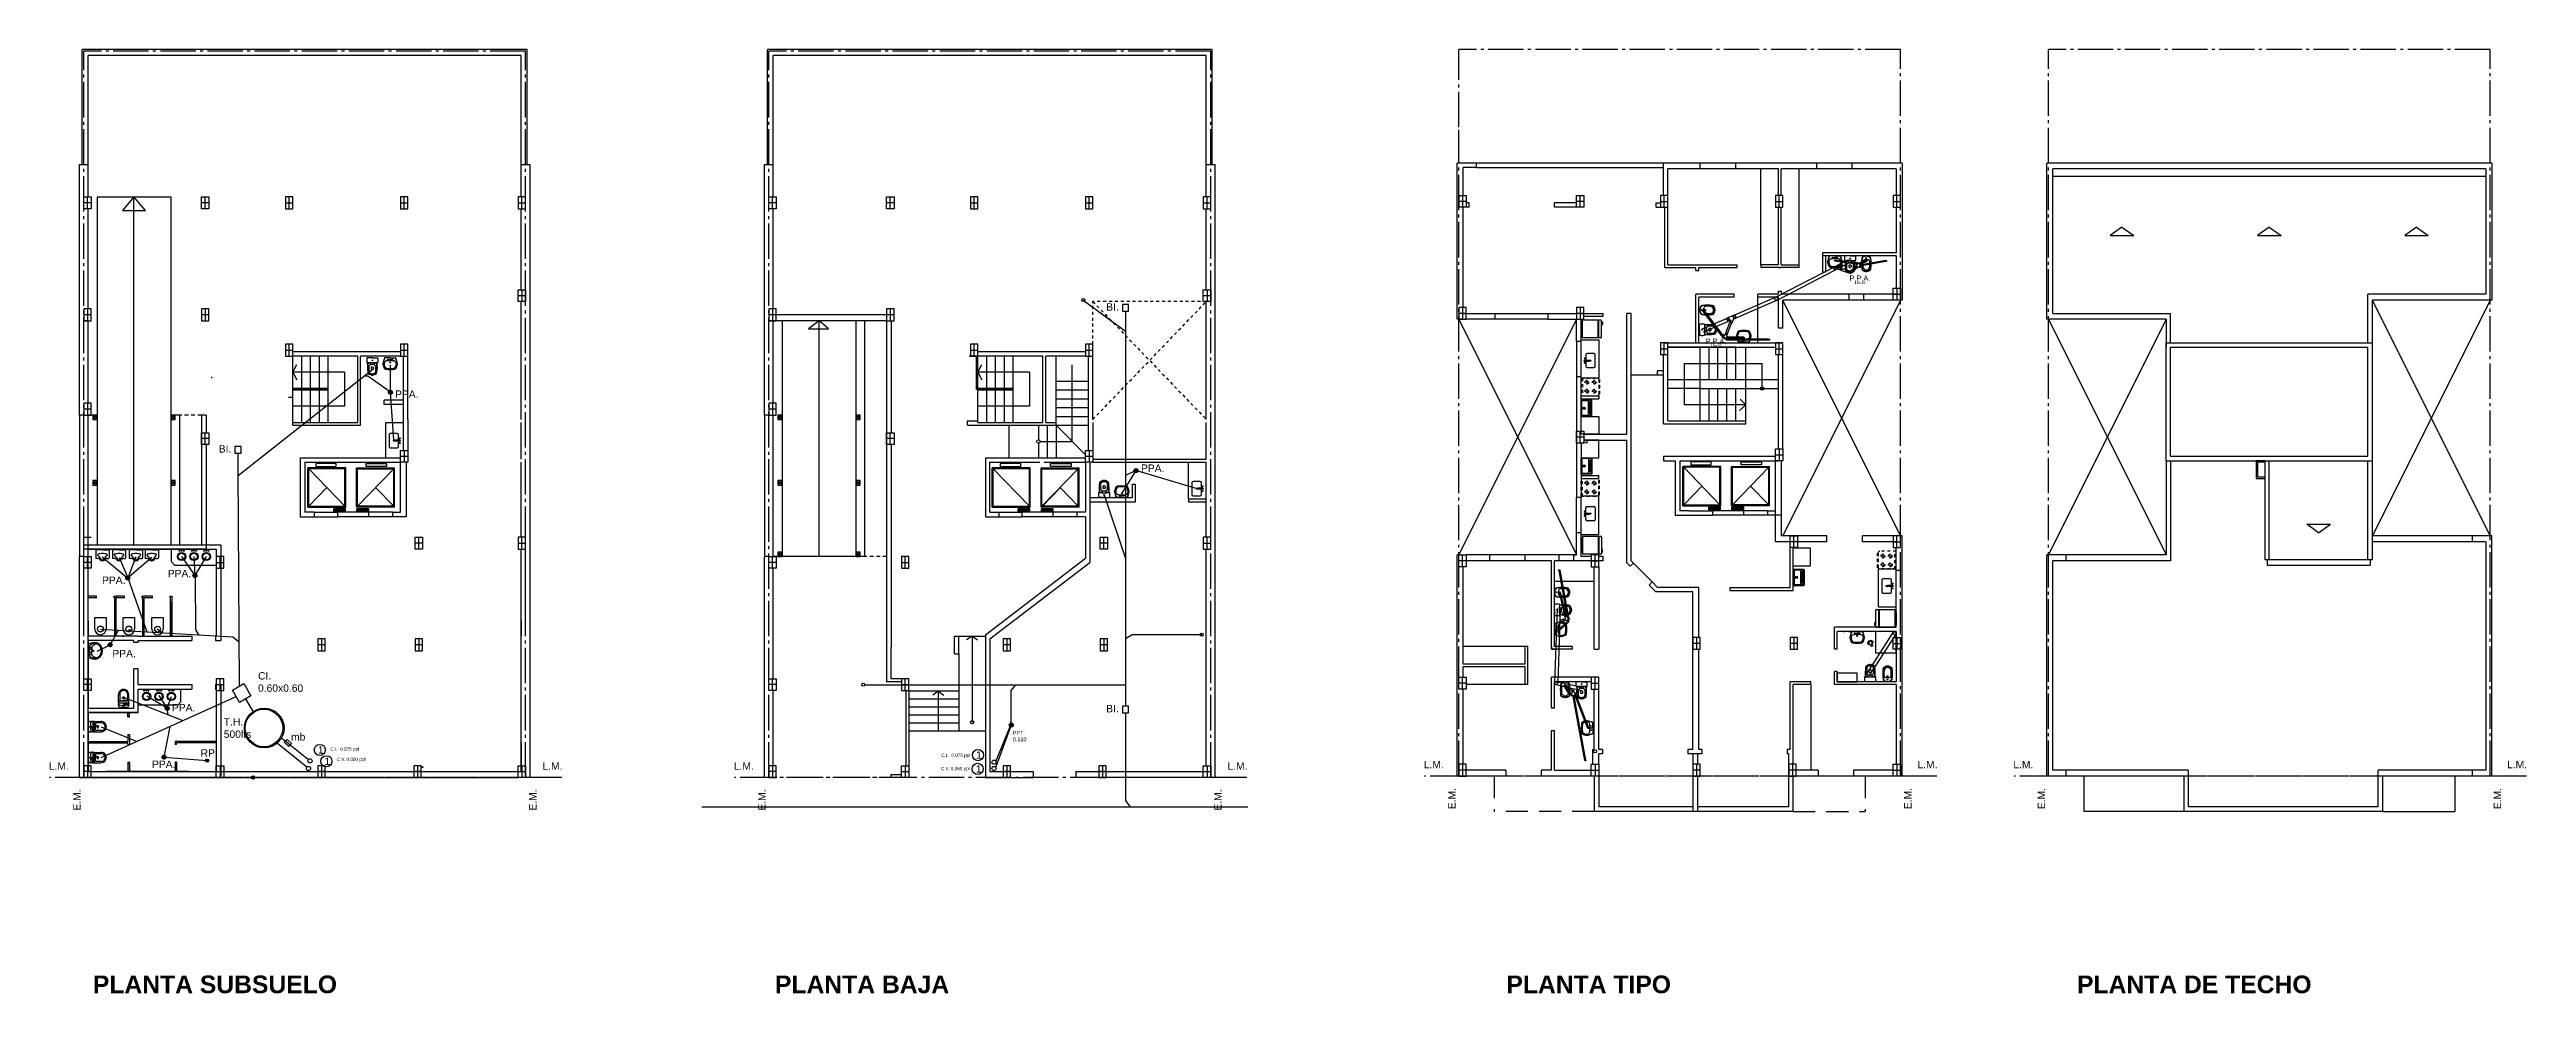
# Model space of a CAD drawing. Extents: x 220 to 3858, y -272 to 161.
# Drawn here: x 3733.8 to 3817.8, y -272.2 to -240.2 of the extents above; entities that cross this region are included whole.
import ezdxf

# ---------------------------------------------------------------- set-up
doc = ezdxf.new("R2010")
doc.units = 0
doc.header["$LTSCALE"] = 0.1
for name, pattern in [('ACAD_ISO04W100', [30.5, 24, -3, 0.5, -3]), ('RAYITAS', [0.375, 0.25, -0.125]), ('TRAZOS', [0.75, 0.5, -0.25])]:
    doc.linetypes.add(name, pattern=pattern)
doc.layers.get('0').update_dxf_attribs({"linetype": 'CONTINUOUS'})
for name, color, linetype in [('01 __ INSTALACION PRIMARIA', 10, 'CONTINUOUS'), ('02 __ INSTALACION SECUNDARIA', 44, 'CONTINUOUS'), ('ART-BANO', 1, 'CONTINUOUS'), ('ASCENSOR', 2, 'CONTINUOUS'), ('CANALETAS', 41, 'CONTINUOUS'), ('COCINA', 1, 'CONTINUOUS'), ('COLUMNAS', 30, 'CONTINUOUS'), ('CORTES', 3, 'CONTINUOUS'), ('DET', 2, 'CONTINUOUS'), ('EJES', 1, 'ACAD_ISO04W100'), ('MUEBLES', 1, 'CONTINUOUS'), ('MUROS', 4, 'CONTINUOUS'), ('primario', 1, 'CONTINUOUS'), ('Sanit', 2, 'CONTINUOUS'), ('SOLADO', 1, 'CONTINUOUS')]:
    doc.layers.add(name, color=color, linetype=linetype)
doc.layers.add('Textos de cloacas', color=7, linetype='CONTINUOUS', lineweight=13)
doc.styles.add('0.25', font='arial.ttf', dxfattribs={"height": 0.25})
doc.styles.get("Standard").update_dxf_attribs({"font": ''})
doc.styles.get('Standard').set_extended_font_data('AvantGarde Bk BT')

msp = doc.modelspace()

# ---------------------------------------------------------------- texts
at = {"char_height": 0.25, "attachment_point": 1, "style": '0.25'}
for insert in [(3733.739, -264.354), (3750.499, -264.354), (3756.994, -264.354), (3773.753, -264.354), (3780.415, -264.304), (3797.175, -264.304), (3800.429, -264.304), (3817.189, -264.304)]:
    msp.add_mtext_dynamic_manual_height_columns('L.M.', width=2.3135, gutter_width=12.5, heights=[0], dxfattribs=dict(at, insert=insert))
at = {"char_height": 0.25, "attachment_point": 1, "rotation": 90, "style": '0.25'}
for insert in [(3734.569, -265.992), (3750.046, -265.992), (3757.823, -265.992), (3773.3, -265.992), (3781.245, -265.942), (3796.722, -265.942), (3801.259, -265.942), (3816.736, -265.942)]:
    msp.add_mtext_dynamic_manual_height_columns('E.M.', width=2.3135, gutter_width=12.5, heights=[0], dxfattribs=dict(at, insert=insert))
at = {"char_height": 0.6, "attachment_point": 1}
for s, insert in [('{\\fArial|b1|i0|c0|p34;PLANTA SUBSUELO}', (3735.236, -271.588)), ('{\\fArial|b1|i0|c0|p34;PLANTA TIPO}', (3783.22, -271.588)), ('{\\fArial|b1|i0|c0|p34;PLANTA DE TECHO}', (3802.59, -271.588)), ('{\\fArial|b1|i0|c0|p34;PLANTA BAJA}', (3758.39, -271.588))]:
    msp.add_mtext_dynamic_manual_height_columns(s, width=12.37207, gutter_width=12.5, heights=[0], dxfattribs=dict(at, insert=insert))
at = {"layer": '01 __ INSTALACION PRIMARIA', "char_height": 0.25, "attachment_point": 1, "style": '0.25'}
for s, width, insert in [('mb', 0.10136, (3741.964, -263.364)), ('{\\C0;\\c16777215;1}', 0.25, (3742.875, -263.807)), ('{\\C0;\\c16777215;1}', 0.25, (3765.216, -263.983)), ('{\\C0;\\c16777215;1}', 0.25, (3743.099, -264.192)), ('{\\C0;\\c16777215;1}', 0.25, (3765.206, -264.451))]:
    msp.add_mtext_dynamic_manual_height_columns(s, width=width, gutter_width=1.25, heights=[0], dxfattribs=dict(at, insert=insert))
at = {"layer": '02 __ INSTALACION SECUNDARIA', "attachment_point": 1, "style": '0.25'}
for s, width, heights, insert, char_height in [('{\\C0;\\c16777215;BI.}', 0.11422, [0], (3769.635, -248.777), 0.25), ('{\\C0;\\c16777215;PPA.}', 0.11422, [0], (3745.495, -251.736), 0.25), ('{\\C0;\\c16777215;BI.}', 0.11422, [0], (3739.508, -253.594), 0.25), ('{\\C0;\\c16777215;PPA.}', 0.11422, [0], (3770.816, -254.248), 0.25), ('{\\C0;\\c16777215;PPA.}', 0.11422, [0], (3735.547, -258.049), 0.25), ('{\\C0;\\c16777215;PPA.}', 0.11422, [0], (3737.778, -257.823), 0.25), ('{\\C0;\\c16777215;PPA.}', 0.11422, [0], (3735.898, -260.54), 0.25), ('{\\C0;\\c16777215;CI.\\P0.60x0.60}', 0.11422, [0], (3740.842, -261.294), 0.25), ('{\\C0;\\c16777215;PPA.}', 0.11422, [0], (3737.921, -262.374), 0.25), ('{\\C0;\\c16777215;T.H.\\P500lts}', 0.25, [0], (3739.68, -262.856), 0.25), ('{\\C0;\\c16777215;BI.}', 0.11422, [0], (3769.635, -262.407), 0.25), ('{\\C0;\\c16777215;RP}', 0.11422, [0], (3738.895, -263.914), 0.25), ('\\pxi-3,l4,t4;{\\C0;\\c16777215;C.I.^I0.075 ppl }', 1.22556, [0.304], (3743.183, -263.846), 0.11215), ('{\\C0;\\c16777215;PPT.\\P0.110}', 0.11422, [0], (3766.468, -263.288), 0.13165), ('{\\C0;\\c16777215;PPA.}', 0.11422, [0], (3737.243, -264.294), 0.25), ('\\pxi-3,l5,t5;{\\C0;\\c16777215;C.V.^I0.060 ppl }', 1.22556, [0.304], (3743.287, -264.195), 0.11215), ('\\pxi-3,l5,t5;{\\C0;\\c16777215;C.V.^I0.060 ppl }', 1.22556, [0.304], (3763.799, -264.511), 0.11215), ('\\pxi-3,l4,t4;{\\C0;\\c16777215;C.I.^I0.075 ppl }', 1.22556, [0.304], (3763.93, -264.057), 0.11215)]:
    msp.add_mtext_dynamic_manual_height_columns(s, width=width, gutter_width=1.25, heights=heights, dxfattribs=dict(at, insert=insert, char_height=char_height))
at = {"layer": 'Textos de cloacas'}
for p in [(3794.869, -248.015), (3789.983, -250.157)]:
    msp.add_text('P.P.A. ', height=0.18, dxfattribs=at).set_placement(p)
at = {"layer": 'Textos de cloacas', "color": 8, "char_height": 0.1, "attachment_point": 3}
for insert in [(3795.412, -248.027), (3790.525, -250.169)]:
    msp.add_mtext_dynamic_manual_height_columns('{\\C7;15x15}', width=0.17407, gutter_width=12.5, heights=[0], dxfattribs=dict(at, insert=insert))

# ---------------------------------------------------------------- blocks, each defined once
blk = doc.blocks.new('A$C7F8A0BE0')
at = {"layer": '02 __ INSTALACION SECUNDARIA'}
for p, q in [((0.001, 0.142), (0.001, 0.096)), ((0.018, 0.142), (0.003, 0.142)), ((0.003, 0.142), (0.003, 0.096)), ((0.018, 0.096), (0.003, 0.096)), ((0.043, 0.198), (0.011, 0.166)), ((0.045, 0.197), (0.012, 0.164)), ((0.023, 0.154), (0.012, 0.164)), ((0.028, 0.139), (0.018, 0.142)), ((0.028, 0.099), (0.018, 0.096)), ((0.032, 0.149), (0.023, 0.154)), ((0.031, 0.139), (0.028, 0.139)), ((0.031, 0.099), (0.028, 0.099)), ((0.034, 0.147), (0.032, 0.149)), ((0.055, 0.186), (0.045, 0.197)), ((0.06, 0.177), (0.055, 0.186)), ((0.058, 0.011), (0.058, 0.066)), ((0.058, 0.011), (0.121, 0.011)), ((0.061, 0.001), (0.058, 0.011)), ((0.062, 0.175), (0.06, 0.177)), ((0.061, 0.001), (0.118, 0.001)), ((0.113, 0.207), (0.067, 0.208)), ((0.067, 0.191), (0.067, 0.206)), ((0.113, 0.205), (0.067, 0.206)), ((0.07, 0.181), (0.067, 0.191)), ((0.07, 0.178), (0.07, 0.181)), ((0.11, 0.181), (0.113, 0.191)), ((0.11, 0.178), (0.11, 0.181)), ((0.113, 0.191), (0.113, 0.205)), ((0.117, 0.175), (0.119, 0.177)), ((0.118, 0.001), (0.121, 0.011)), ((0.119, 0.177), (0.124, 0.186)), ((0.121, 0.011), (0.121, 0.066)), ((0.124, 0.186), (0.135, 0.196)), ((0.167, 0.164), (0.135, 0.196)), ((0.168, 0.165), (0.136, 0.198)), ((0.145, 0.146), (0.148, 0.149)), ((0.148, 0.149), (0.157, 0.154)), ((0.148, 0.139), (0.152, 0.139)), ((0.148, 0.099), (0.151, 0.099)), ((0.151, 0.099), (0.161, 0.096)), ((0.152, 0.139), (0.162, 0.142)), ((0.157, 0.154), (0.167, 0.164)), ((0.161, 0.096), (0.176, 0.096)), ((0.162, 0.142), (0.176, 0.142)), ((0.176, 0.096), (0.176, 0.142)), ((0.178, 0.096), (0.178, 0.142))]:
    blk.add_line(p, q, dxfattribs=at)
blk.add_circle((0.09, 0.119), 0.062, dxfattribs=at)
for centre, start, end in [((0.002, 0.142), 359.86191, 179.86191), ((0.002, 0.096), 179.86191, 359.86191), ((0.012, 0.165), 134.86191, 314.86191), ((0.044, 0.197), 314.86191, 134.86191), ((0.067, 0.207), 89.86191, 269.86191), ((0.113, 0.206), 269.86191, 89.86191), ((0.135, 0.197), 44.86191, 224.86191), ((0.168, 0.164), 224.86191, 44.86191), ((0.177, 0.142), 359.86191, 179.86191), ((0.177, 0.096), 179.86191, 359.86191)]:
    blk.add_arc(centre, 0.001, start, end, dxfattribs=at)
blk = doc.blocks.new('ye 45 unicople 4 pulg.')
at = {"layer": '01 __ INSTALACION PRIMARIA', "color": 1, "lineweight": 25}
for p, q in [((-0.054, 0.183), (0.054, 0.183)), ((-0.054, 0.132), (-0.054, 0.183)), ((-0.054, 0.132), (-0.05, 0.126)), ((-0.054, 0.132), (0.054, 0.132)), ((-0.051, 0.193), (0.051, 0.193)), ((0.05, 0.126), (-0.05, 0.126)), ((-0.05, -0.025), (-0.05, 0.126)), ((-0.049, 0.189), (0.049, 0.189)), ((0.054, 0.132), (0.05, 0.126)), ((0.05, 0.083), (0.05, 0.126)), ((0.05, 0.083), (0.083, 0.116)), ((0.05, 0), (0.125, 0.075)), ((0.054, 0.132), (0.054, 0.183)), ((0.084, 0.12), (0.083, 0.116)), ((0.125, 0.075), (0.083, 0.116)), ((0.125, 0.075), (0.083, 0.116)), ((0.084, 0.12), (0.105, 0.141)), ((0.084, 0.12), (0.129, 0.075)), ((0.105, 0.141), (0.15, 0.096)), ((0.11, 0.142), (0.15, 0.101)), ((0.111, 0.144), (0.153, 0.102)), ((0.129, 0.075), (0.125, 0.075)), ((0.129, 0.075), (0.15, 0.096)), ((-0.054, -0.03), (-0.05, -0.025)), ((-0.054, -0.03), (0.054, -0.03)), ((-0.054, -0.03), (-0.054, -0.081)), ((-0.054, -0.081), (0.054, -0.081)), ((-0.051, -0.092), (0.051, -0.092)), ((-0.05, -0.021), (-0.05, -0.025)), ((0.05, -0.025), (-0.05, -0.025)), ((-0.049, -0.088), (0.049, -0.088)), ((0.05, -0.025), (0.05, 0)), ((0.054, -0.03), (0.05, -0.025)), ((0.054, -0.03), (0.054, -0.081))]:
    blk.add_line(p, q, dxfattribs=at)
for points in [[(-0.051, 0.193), (-0.051, 0.193), (-0.052, 0.191), (-0.053, 0.189), (-0.054, 0.188), (-0.055, 0.186), (-0.056, 0.185), (-0.056, 0.183), (-0.055, 0.183), (-0.054, 0.183)], [(0.051, 0.193), (0.051, 0.193), (0.052, 0.191), (0.053, 0.189), (0.054, 0.188), (0.055, 0.186), (0.056, 0.185), (0.056, 0.183), (0.055, 0.183), (0.054, 0.183)], [(0.111, 0.144), (0.11, 0.144), (0.109, 0.144), (0.108, 0.143), (0.107, 0.143), (0.106, 0.143), (0.105, 0.143), (0.104, 0.142), (0.105, 0.141), (0.105, 0.141)], [(0.153, 0.102), (0.153, 0.102), (0.152, 0.1), (0.152, 0.1), (0.152, 0.098), (0.152, 0.097), (0.152, 0.096), (0.151, 0.096), (0.15, 0.096), (0.15, 0.096)], [(-0.051, -0.092), (-0.051, -0.091), (-0.052, -0.089), (-0.053, -0.088), (-0.054, -0.086), (-0.055, -0.085), (-0.056, -0.083), (-0.056, -0.082), (-0.055, -0.081), (-0.054, -0.081)], [(0.051, -0.092), (0.051, -0.091), (0.052, -0.089), (0.053, -0.088), (0.054, -0.086), (0.055, -0.085), (0.056, -0.083), (0.056, -0.082), (0.055, -0.081), (0.054, -0.081)]]:
    blk.add_open_spline(points, degree=3, knots=[0.000893, 0.000893, 0.000893, 0.000893, 0.00231299, 0.00417844, 0.00637895, 0.00814913, 0.01029065, 0.01145731, 0.01293048, 0.01293048, 0.01293048, 0.01293048], dxfattribs=at)

# ---------------------------------------------------------------- hatches: boundary and pattern name
at = {"layer": '02 __ INSTALACION SECUNDARIA'}
h = msp.add_hatch(dxfattribs=at)
h.set_pattern_fill('ANSI32', color=256, scale=0.005)
h.set_pattern_definition([(45, (7.993323, 6.251407), (-0.03367596045, 0.03367596045), []), (45, (8.015774, 6.251407), (-0.03367596045, 0.03367596045), [])])
h.paths.add_polyline_path([(3745.405, -251.797, 1), (3745.269, -251.797, 1)])
h = msp.add_hatch(dxfattribs=at)
h.set_pattern_fill('ANSI32', color=256, scale=0.005)
h.set_pattern_definition([(45, (33.30214, 3.593394), (-0.03367596045, 0.03367596045), []), (45, (33.324593, 3.593394), (-0.03367596045, 0.03367596045), [])])
h.paths.add_polyline_path([(3770.714, -254.455, 1), (3770.578, -254.455, 1)])
h = msp.add_hatch(dxfattribs=at)
h.set_pattern_fill('ANSI32', color=256, scale=0.005)
h.set_pattern_definition([(45, (-0.922293, -0.05), (-0.03367596045, 0.03367596045), []), (45, (-0.89984, -0.05), (-0.03367596045, 0.03367596045), [])])
h.paths.add_polyline_path([(3736.489, -258.099, 1), (3736.354, -258.099, 1)])
h = msp.add_hatch(dxfattribs=at)
h.set_pattern_fill('ANSI32', color=256, scale=0.005)
h.set_pattern_definition([(45, (1.356486, 0.03152), (-0.03367596045, 0.03367596045), []), (45, (1.378937, 0.03152), (-0.03367596045, 0.03367596045), [])])
h.paths.add_polyline_path([(3738.768, -258.017, 1), (3738.633, -258.017, 1)])
h = msp.add_hatch(dxfattribs=at)
h.set_pattern_fill('ANSI32', color=256, scale=0.005)
h.set_pattern_definition([(45, (-1.521262, -2.316988), (-0.03367596045, 0.03367596045), []), (45, (-1.49881, -2.316988), (-0.03367596045, 0.03367596045), [])])
h.paths.add_polyline_path([(3735.89, -260.366, 1), (3735.755, -260.366, 1)])
h = msp.add_hatch(dxfattribs=at)
h.set_pattern_fill('ANSI32', color=256, scale=0.005)
h.set_pattern_definition([(45, (0.417243, -4.472044), (-0.03367596045, 0.03367596045), []), (45, (0.439694, -4.472044), (-0.03367596045, 0.03367596045), [])])
h.paths.add_polyline_path([(3737.829, -262.521, 1), (3737.693, -262.521, 1)])
h = msp.add_hatch(dxfattribs=at)
h.set_pattern_fill('ANSI32', color=256, scale=0.005)
h.set_pattern_definition([(45, (29.068847, -5.04203), (-0.03367596045, 0.03367596045), []), (45, (29.091297, -5.04203), (-0.03367596045, 0.03367596045), [])])
h.paths.add_polyline_path([(3766.48, -263.091, 1), (3766.345, -263.091, 1)])
h = msp.add_hatch(dxfattribs=at)
h.set_pattern_fill('ANSI32', color=256, scale=0.005)
h.set_pattern_definition([(45, (0.3076, -6.12901), (-0.03367596045, 0.03367596045), []), (45, (0.33005, -6.12901), (-0.03367596045, 0.03367596045), [])])
h.paths.add_polyline_path([(3737.719, -264.178, 1), (3737.584, -264.178, 1)])
h = msp.add_hatch(color=256, dxfattribs=at)
h.dxf.hatch_style = 1
h.paths.add_polyline_path([(3739.17, -264.297, 1), (3739.065, -264.297, 1)])
at = {"layer": 'MUROS'}
h = msp.add_hatch(color=7, dxfattribs=at)
h.dxf.hatch_style = 1
h.paths.add_polyline_path([(3736.477, -262.669), (3736.477, -262.812), (3736.427, -262.812), (3736.427, -262.669)])
h.paths.add_polyline_path([(3736.477, -264.344), (3736.477, -264.669), (3736.427, -264.669), (3736.427, -264.344)])

# ---------------------------------------------------------------- linework, layer by layer
at = {"color": 7}
for p, q in [((3794.37, -247.169), (3794.184, -247.169)), ((3794.37, -247.169), (3794.557, -247.169)), ((3791.28, -250.091), (3791.093, -250.091)), ((3791.28, -250.091), (3791.466, -250.091)), ((3745.328, -250.631), (3745.142, -250.631)), ((3745.328, -250.631), (3745.515, -250.631)), ((3770.167, -255.369), (3769.981, -255.369)), ((3770.167, -255.369), (3770.354, -255.369)), ((3735.337, -257.15), (3735.337, -257.418)), ((3735.562, -257.143), (3735.344, -257.143)), ((3735.562, -257.143), (3735.779, -257.143)), ((3735.787, -257.15), (3735.787, -257.418)), ((3735.898, -257.15), (3735.898, -257.418)), ((3736.123, -257.143), (3735.906, -257.143)), ((3736.123, -257.143), (3736.341, -257.143)), ((3736.348, -257.15), (3736.348, -257.418)), ((3736.471, -257.15), (3736.471, -257.418)), ((3736.696, -257.143), (3736.478, -257.143)), ((3736.696, -257.143), (3736.913, -257.143)), ((3736.921, -257.15), (3736.921, -257.418)), ((3737.01, -257.15), (3737.01, -257.418)), ((3737.235, -257.143), (3737.017, -257.143)), ((3737.235, -257.143), (3737.452, -257.143)), ((3737.46, -257.15), (3737.46, -257.418)), ((3735.4, -257.436), (3735.351, -257.433)), ((3735.392, -257.435), (3735.394, -257.435)), ((3735.724, -257.436), (3735.773, -257.433)), ((3735.962, -257.436), (3735.913, -257.433)), ((3735.954, -257.435), (3735.955, -257.435)), ((3736.285, -257.436), (3736.334, -257.433)), ((3736.534, -257.436), (3736.485, -257.433)), ((3736.526, -257.435), (3736.527, -257.435)), ((3736.857, -257.436), (3736.906, -257.433)), ((3737.073, -257.436), (3737.024, -257.433)), ((3737.065, -257.435), (3737.066, -257.435)), ((3737.396, -257.436), (3737.445, -257.433)), ((3784.877, -259.839), (3784.877, -259.653)), ((3735.077, -260.776), (3735.077, -260.367)), ((3735.106, -260.445), (3735.106, -260.572)), ((3735.106, -260.698), (3735.106, -260.572)), ((3735.198, -260.449), (3735.198, -260.572)), ((3735.198, -260.694), (3735.198, -260.572)), ((3784.877, -259.839), (3784.877, -260.026)), ((3795.127, -259.919), (3794.941, -259.919)), ((3795.127, -259.919), (3795.314, -259.919)), ((3736.101, -262.334), (3736.101, -262.382)), ((3736.105, -262.336), (3736.105, -262.07)), ((3736.455, -262.284), (3736.105, -262.284)), ((3736.105, -262.284), (3736.105, -262.335)), ((3736.15, -262.036), (3736.15, -262.223)), ((3736.175, -262.254), (3736.284, -262.254)), ((3736.246, -262.189), (3736.246, -262.157)), ((3736.283, -262.189), (3736.246, -262.189)), ((3736.278, -262.189), (3736.315, -262.189)), ((3736.389, -262.254), (3736.28, -262.254)), ((3736.315, -262.189), (3736.315, -262.157)), ((3736.414, -262.036), (3736.414, -262.223)), ((3736.455, -262.336), (3736.455, -262.07)), ((3736.455, -262.335), (3736.455, -262.284)), ((3736.458, -262.334), (3736.458, -262.382)), ((3735.077, -263.239), (3735.077, -263.049)), ((3735.077, -263.144), (3735.149, -263.144)), ((3735.158, -262.969), (3735.19, -262.969)), ((3735.24, -262.966), (3735.192, -262.966)), ((3735.238, -262.969), (3735.504, -262.969)), ((3735.239, -262.969), (3735.239, -262.966)), ((3735.291, -262.969), (3735.239, -262.969)), ((3735.239, -262.969), (3735.239, -263.319)), ((3735.291, -263.319), (3735.291, -262.969)), ((3735.321, -263.04), (3735.321, -263.149)), ((3735.321, -263.253), (3735.321, -263.144)), ((3735.539, -263.015), (3735.352, -263.015)), ((3735.385, -263.147), (3735.385, -263.11)), ((3735.385, -263.11), (3735.417, -263.11)), ((3735.385, -263.142), (3735.385, -263.179)), ((3736.105, -262.335), (3736.101, -262.335)), ((3736.105, -262.335), (3736.455, -262.335)), ((3736.105, -262.416), (3736.105, -262.384)), ((3736.374, -262.497), (3736.185, -262.497)), ((3736.279, -262.497), (3736.279, -262.425)), ((3736.455, -262.416), (3736.455, -262.384)), ((3786.153, -263.19), (3786.153, -263.004)), ((3735.158, -263.319), (3735.19, -263.319)), ((3735.24, -263.323), (3735.192, -263.323)), ((3735.24, -264.015), (3735.192, -264.015)), ((3735.238, -263.319), (3735.504, -263.319)), ((3735.239, -263.319), (3735.291, -263.319)), ((3735.239, -264.019), (3735.239, -264.015)), ((3735.539, -263.278), (3735.352, -263.278)), ((3735.385, -263.179), (3735.417, -263.179)), ((3786.153, -263.19), (3786.153, -263.377)), ((3735.077, -264.288), (3735.077, -264.099)), ((3735.077, -264.193), (3735.149, -264.193)), ((3735.158, -264.019), (3735.19, -264.019)), ((3735.158, -264.369), (3735.19, -264.369)), ((3735.24, -264.372), (3735.192, -264.372)), ((3735.238, -264.019), (3735.504, -264.019)), ((3735.238, -264.369), (3735.504, -264.369)), ((3735.291, -264.019), (3735.239, -264.019)), ((3735.239, -264.019), (3735.239, -264.369)), ((3735.239, -264.369), (3735.291, -264.369)), ((3735.291, -264.369), (3735.291, -264.019)), ((3735.321, -264.09), (3735.321, -264.199)), ((3735.321, -264.303), (3735.321, -264.194)), ((3735.539, -264.064), (3735.352, -264.064)), ((3735.539, -264.328), (3735.352, -264.328)), ((3735.385, -264.197), (3735.385, -264.16)), ((3735.385, -264.16), (3735.417, -264.16)), ((3735.385, -264.192), (3735.385, -264.229)), ((3735.385, -264.229), (3735.417, -264.229))]:
    msp.add_line(p, q, dxfattribs=at)
for p, q in [((3743.777, -251.117), (3743.777, -252.269)), ((3767.032, -251.117), (3767.032, -252.269)), ((3742.277, -254.019), (3742.277, -256.019)), ((3742.427, -254.169), (3742.427, -255.869)), ((3788.953, -254.119), (3788.953, -255.969)), ((3789.103, -254.119), (3789.103, -255.819)), ((3765.532, -260.031), (3768.932, -257.431)), ((3765.682, -260.169), (3769.082, -257.569)), ((3739.399, -260.219), (3739.577, -260.219)), ((3764.632, -260.069), (3765.532, -260.069)), ((3786.203, -260.519), (3786.353, -260.519)), ((3764.632, -260.669), (3764.632, -263.294)), ((3767.154, -264.669), (3767.154, -264.869)), ((3768.609, -264.669), (3768.609, -264.869))]:
    msp.add_line(p, q)
for points in [[(3796.453, -259.919), (3795.753, -259.919), (3795.753, -260.638), (3796.453, -260.638)], [(3794.453, -261.619), (3795.132, -261.619), (3795.132, -261.332), (3794.453, -261.332)]]:
    msp.add_lwpolyline(points, close=True)
at = {"color": 7, "linetype": 'RAYITAS'}
for centre in [(3794.3, -247.224), (3794.44, -247.224), (3791.21, -250.035), (3791.35, -250.035), (3745.259, -250.686), (3745.398, -250.686), (3770.098, -255.313), (3770.237, -255.313), (3784.933, -259.77), (3784.933, -259.909), (3795.058, -259.974), (3795.197, -259.974), (3786.097, -263.12), (3786.097, -263.26)]:
    msp.add_circle(centre, 0.0105, dxfattribs=at)
at = {"color": 7}
for centre, radius in [((3794.37, -247.315), 0.0161), ((3794.37, -247.224), 0.0122), ((3791.28, -249.944), 0.0161), ((3791.28, -250.035), 0.0122), ((3745.328, -250.777), 0.0161), ((3745.328, -250.686), 0.0122), ((3770.167, -255.222), 0.0161), ((3770.167, -255.313), 0.0122), ((3735.154, -260.514), 0.0144), ((3735.158, -260.622), 0.0144), ((3735.245, -260.572), 0.0231), ((3784.933, -259.839), 0.0122), ((3785.024, -259.839), 0.0161), ((3795.127, -260.065), 0.0161), ((3795.127, -259.974), 0.0122), ((3735.173, -263.156), 0.0179), ((3736.291, -262.402), 0.0179), ((3786.006, -263.19), 0.0161), ((3786.097, -263.19), 0.0122), ((3735.173, -264.205), 0.0179)]:
    msp.add_circle(centre, radius, dxfattribs=at)
for centre, radius, start, end in [((3795.018, -247.513), 0.908, 158.08733, 170.26097), ((3795.018, -247.513), 0.897, 157.90644, 170.26097), ((3794.184, -247.177), 0.00838, 90, 158.08733), ((3794.197, -247.179), 0.0105, 90, 157.90644), ((3794.544, -247.179), 0.0105, 22.09356, 90), ((3793.722, -247.513), 0.897, 9.73903, 22.09356), ((3794.557, -247.177), 0.00838, 21.91267, 90), ((3793.722, -247.513), 0.908, 9.73903, 21.91267), ((3794.183, -247.369), 0.0607, 170.26097, 193.95248), ((3795.005, -247.165), 0.908, 193.95248, 202.6779), ((3794.183, -247.369), 0.0503, 170.26097, 193.95248), ((3795.005, -247.165), 0.897, 193.95248, 202.6779), ((3794.273, -247.38), 0.112, 95.96302, 196.32603), ((3795.005, -247.165), 0.875, 196.32603, 200.11007), ((3794.221, -247.493), 0.0573, 202.6779, 262.84066), ((3794.221, -247.493), 0.0468, 202.6779, 262.84066), ((3794.264, -247.437), 0.0852, 200.11007, 264.64104), ((3794.37, -246.303), 1.257, 262.84066, 277.15934), ((3794.37, -246.303), 1.246, 262.84066, 277.15934), ((3794.37, -246.303), 1.224, 264.64104, 275.35896), ((3794.37, -248.31), 1.047, 84.03698, 95.96302), ((3794.467, -247.38), 0.112, 343.67397, 84.03698), ((3794.477, -247.437), 0.0852, 275.35896, 339.88993), ((3794.52, -247.493), 0.0468, 277.15934, 337.3221), ((3794.52, -247.493), 0.0573, 277.15934, 337.3221), ((3793.735, -247.165), 0.875, 339.88993, 343.67397), ((3793.735, -247.165), 0.897, 337.3221, 346.231), ((3793.735, -247.165), 0.908, 337.3221, 346.04752), ((3794.557, -247.369), 0.0503, 346.04752, 9.73903), ((3794.557, -247.369), 0.0607, 346.04752, 9.73903), ((3791.13, -249.766), 0.0573, 97.15934, 157.3221), ((3791.13, -249.766), 0.0468, 97.15934, 157.3221), ((3791.28, -250.957), 1.257, 82.84066, 97.15934), ((3791.28, -250.957), 1.246, 82.84066, 97.15934), ((3791.429, -249.766), 0.0468, 22.6779, 82.84066), ((3791.429, -249.766), 0.0573, 22.6779, 82.84066), ((3791.093, -249.89), 0.0607, 166.04752, 189.73903), ((3791.928, -249.747), 0.908, 189.73903, 201.91267), ((3791.915, -250.094), 0.908, 157.3221, 166.04752), ((3791.915, -250.094), 0.897, 157.3221, 166.231), ((3791.093, -249.89), 0.0503, 166.04752, 189.73903), ((3791.928, -249.747), 0.897, 189.73903, 202.09356), ((3791.182, -249.88), 0.112, 163.67397, 264.03698), ((3791.915, -250.094), 0.875, 159.88993, 163.67397), ((3791.093, -250.082), 0.00838, 201.91267, 270), ((3791.173, -249.823), 0.0852, 95.35896, 159.88993), ((3791.106, -250.08), 0.0105, 202.09356, 270), ((3791.28, -250.957), 1.224, 84.64104, 95.35896), ((3791.28, -248.949), 1.047, 264.03698, 275.96302), ((3791.377, -249.88), 0.112, 275.96302, 16.32603), ((3791.386, -249.823), 0.0852, 20.11007, 84.64104), ((3791.453, -250.08), 0.0105, 270, 337.90644), ((3790.632, -249.747), 0.897, 337.90644, 350.26097), ((3790.644, -250.094), 0.875, 16.32603, 20.11007), ((3791.466, -250.082), 0.00838, 270, 338.08733), ((3790.644, -250.094), 0.897, 13.95248, 22.6779), ((3790.632, -249.747), 0.908, 338.08733, 350.26097), ((3790.644, -250.094), 0.908, 13.95248, 22.6779), ((3791.466, -249.89), 0.0503, 350.26097, 13.95248), ((3791.466, -249.89), 0.0607, 350.26097, 13.95248), ((3745.142, -250.831), 0.0607, 170.26097, 193.95248), ((3745.976, -250.975), 0.908, 158.08733, 170.26097), ((3745.964, -250.627), 0.908, 193.95248, 202.6779), ((3745.142, -250.831), 0.0503, 170.26097, 193.95248), ((3745.976, -250.975), 0.897, 157.90644, 170.26097), ((3745.964, -250.627), 0.897, 193.769, 202.6779), ((3745.231, -250.842), 0.112, 95.96302, 196.32603), ((3745.964, -250.627), 0.875, 196.32603, 200.11007), ((3745.179, -250.955), 0.0573, 202.6779, 262.84066), ((3745.142, -250.639), 0.00838, 90, 158.08733), ((3745.179, -250.955), 0.0468, 202.6779, 262.84066), ((3745.222, -250.899), 0.0852, 200.11007, 264.64104), ((3745.155, -250.641), 0.0105, 90, 157.90644), ((3745.328, -249.765), 1.257, 262.84066, 277.15934), ((3745.328, -249.765), 1.246, 262.84066, 277.15934), ((3745.328, -249.765), 1.224, 264.64104, 275.35896), ((3745.328, -251.772), 1.047, 84.03698, 95.96302), ((3745.426, -250.842), 0.112, 343.67397, 84.03698), ((3745.435, -250.899), 0.0852, 275.35896, 339.88993), ((3745.478, -250.955), 0.0468, 277.15934, 337.3221), ((3745.478, -250.955), 0.0573, 277.15934, 337.3221), ((3745.502, -250.641), 0.0105, 22.09356, 90), ((3744.68, -250.975), 0.897, 9.73903, 22.09356), ((3745.515, -250.639), 0.00838, 21.91267, 90), ((3744.693, -250.627), 0.875, 339.88993, 343.67397), ((3744.693, -250.627), 0.897, 337.3221, 346.04752), ((3744.68, -250.975), 0.908, 9.73903, 21.91267), ((3744.693, -250.627), 0.908, 337.3221, 346.04752), ((3745.515, -250.831), 0.0503, 346.04752, 9.73903), ((3745.515, -250.831), 0.0607, 346.04752, 9.73903), ((3769.981, -255.168), 0.0607, 166.04752, 189.73903), ((3770.815, -255.025), 0.908, 189.73903, 201.91267), ((3770.803, -255.372), 0.908, 157.3221, 166.04752), ((3769.981, -255.168), 0.0503, 166.04752, 189.73903), ((3770.803, -255.372), 0.897, 157.3221, 166.231), ((3770.815, -255.025), 0.897, 189.73903, 202.09356), ((3770.07, -255.157), 0.112, 163.67397, 264.03698), ((3770.803, -255.372), 0.875, 159.88993, 163.67397), ((3770.018, -255.044), 0.0573, 97.15934, 157.3221), ((3769.981, -255.36), 0.00838, 201.91267, 270), ((3770.018, -255.044), 0.0468, 97.15934, 157.3221), ((3770.061, -255.101), 0.0852, 95.35896, 159.88993), ((3769.994, -255.358), 0.0105, 202.09356, 270), ((3770.167, -256.234), 1.257, 82.84066, 97.15934), ((3770.167, -256.234), 1.246, 82.84066, 97.15934), ((3770.167, -256.234), 1.224, 84.64104, 95.35896), ((3770.167, -254.227), 1.047, 264.03698, 275.96302), ((3770.265, -255.157), 0.112, 275.96302, 16.32603), ((3770.274, -255.101), 0.0852, 20.11007, 84.64104), ((3770.317, -255.044), 0.0468, 22.6779, 82.84066), ((3770.317, -255.044), 0.0573, 22.6779, 82.84066), ((3770.341, -255.358), 0.0105, 270, 337.90644), ((3769.519, -255.025), 0.897, 337.90644, 350.26097), ((3769.532, -255.372), 0.875, 16.32603, 20.11007), ((3770.354, -255.36), 0.00838, 270, 338.08733), ((3769.532, -255.372), 0.897, 13.95248, 22.6779), ((3769.519, -255.025), 0.908, 338.08733, 350.26097), ((3769.532, -255.372), 0.908, 13.95248, 22.6779), ((3770.354, -255.168), 0.0503, 350.26097, 13.95248), ((3770.354, -255.168), 0.0607, 350.26097, 13.95248), ((3735.344, -257.15), 0.0075, 90, 180), ((3735.779, -257.15), 0.0075, 0, 90), ((3735.906, -257.15), 0.0075, 90, 180), ((3736.341, -257.15), 0.0075, 0, 90), ((3736.478, -257.15), 0.0075, 90, 180), ((3736.913, -257.15), 0.0075, 0, 90), ((3737.017, -257.15), 0.0075, 90, 180), ((3737.452, -257.15), 0.0075, 0, 90), ((3735.352, -257.418), 0.015, 180, 266.74797), ((3735.394, -257.548), 0.113, 37.90256, 86.74797), ((3735.562, -257.417), 0.101, 217.90256, 270), ((3735.562, -257.417), 0.101, 270, 322.18947), ((3735.73, -257.548), 0.113, 93.25203, 142.09744), ((3735.772, -257.418), 0.015, 273.25203, 0), ((3735.913, -257.418), 0.015, 180, 266.74797), ((3735.955, -257.548), 0.113, 37.90256, 86.74797), ((3736.123, -257.417), 0.101, 217.90256, 270), ((3736.123, -257.417), 0.101, 270, 322.18947), ((3736.292, -257.548), 0.113, 93.25203, 142.09744), ((3736.333, -257.418), 0.015, 273.25203, 0), ((3736.486, -257.418), 0.015, 180, 266.74797), ((3736.527, -257.548), 0.113, 37.90256, 86.74797), ((3736.696, -257.417), 0.101, 217.90256, 270), ((3736.696, -257.417), 0.101, 270, 322.18947), ((3736.864, -257.548), 0.113, 93.25203, 142.09744), ((3736.906, -257.418), 0.015, 273.25203, 0), ((3737.025, -257.418), 0.015, 180, 266.74797), ((3737.066, -257.548), 0.113, 37.90256, 86.74797), ((3737.235, -257.417), 0.101, 217.90256, 270), ((3737.235, -257.417), 0.101, 270, 322.18947), ((3737.403, -257.548), 0.113, 93.25203, 142.09744), ((3737.445, -257.418), 0.015, 273.25203, 0), ((3784.886, -259.653), 0.00838, 111.91267, 180), ((3784.888, -259.666), 0.0105, 112.09356, 180), ((3785.221, -260.487), 0.908, 99.73903, 111.91267), ((3785.221, -260.487), 0.897, 99.73903, 112.09356), ((3786.019, -259.839), 1.047, 174.03698, 185.96302), ((3785.088, -259.742), 0.112, 73.67397, 174.03698), ((3785.078, -259.653), 0.0607, 76.04752, 99.73903), ((3785.078, -259.653), 0.0503, 76.04752, 99.73903), ((3784.874, -260.475), 0.897, 67.3221, 76.04752), ((3784.874, -260.475), 0.908, 67.3221, 76.04752), ((3784.874, -260.475), 0.875, 69.88993, 73.67397), ((3785.145, -259.733), 0.0852, 5.35896, 69.88993), ((3785.202, -259.69), 0.0468, 7.15934, 67.3221), ((3785.202, -259.69), 0.0573, 7.15934, 67.3221), ((3784.012, -259.839), 1.224, 354.64104, 5.35896), ((3784.012, -259.839), 1.246, 352.84066, 7.15934), ((3784.012, -259.839), 1.257, 352.84066, 7.15934), ((3735.1, -260.367), 0.0231, 119.35892, 180.00014), ((3735.281, -260.689), 0.393, 109.92238, 119.35892), ((3735.135, -260.445), 0.0288, 156.34033, 180.28839), ((3735.21, -260.445), 0.104, 179.50925, 180.00004), ((3735.267, -260.503), 0.174, 106.35039, 156.34031), ((3735.177, -260.391), 0.0625, 201.27731, 289.8888), ((3735.294, -260.725), 0.431, 90, 109.92238), ((3735.244, -260.449), 0.0461, 135.18426, 180), ((3735.395, -260.599), 0.258, 114.12135, 135.18426), ((3735.294, -260.725), 0.396, 90, 101.02963), ((3735.386, -260.58), 0.237, 99.28776, 114.12135), ((3735.294, -260.725), 0.431, 86.69477, 90), ((3735.294, -260.725), 0.396, 86.54707, 90), ((3735.319, -260.508), 0.178, 64.66774, 90.31353), ((3735.319, -260.508), 0.213, 64.66774, 90), ((3735.365, -260.448), 0.104, 56.49842, 99.28776), ((3735.294, -260.725), 0.396, 80.26972, 80.4174), ((3735.305, -260.539), 0.212, 41.18593, 64.66774), ((3735.305, -260.539), 0.247, 41.18593, 64.66774), ((3735.282, -260.559), 0.243, 19.92238, 41.18593), ((3735.282, -260.559), 0.277, 19.92238, 41.18593), ((3735.246, -260.572), 0.281, 0, 19.92238), ((3735.246, -260.572), 0.281, 340.07762, 0), ((3735.246, -260.572), 0.315, 0, 19.92238), ((3735.246, -260.572), 0.315, 340.07762, 0), ((3784.888, -260.013), 0.0105, 180, 247.90644), ((3784.886, -260.026), 0.00838, 180, 248.08733), ((3785.221, -259.191), 0.908, 248.08733, 260.26097), ((3785.221, -259.191), 0.897, 247.90644, 260.26097), ((3785.088, -259.937), 0.112, 185.96302, 286.32603), ((3785.078, -260.026), 0.0607, 260.26097, 283.95248), ((3785.078, -260.026), 0.0503, 260.26097, 283.95248), ((3784.874, -259.204), 0.897, 283.769, 292.6779), ((3784.874, -259.204), 0.908, 283.95248, 292.6779), ((3784.874, -259.204), 0.875, 286.32603, 290.11007), ((3785.145, -259.946), 0.0852, 290.11007, 354.64104), ((3785.202, -259.989), 0.0468, 292.6779, 352.84066), ((3785.202, -259.989), 0.0573, 292.6779, 352.84066), ((3794.941, -260.119), 0.0607, 170.26097, 193.95248), ((3795.775, -260.263), 0.908, 158.08733, 170.26097), ((3795.763, -259.915), 0.908, 193.95248, 202.6779), ((3794.941, -260.119), 0.0503, 170.26097, 193.95248), ((3795.775, -260.263), 0.897, 157.90644, 170.26097), ((3795.763, -259.915), 0.897, 193.769, 202.6779), ((3795.03, -260.13), 0.112, 95.96302, 196.32603), ((3795.763, -259.915), 0.875, 196.32603, 200.11007), ((3794.978, -260.243), 0.0573, 202.6779, 262.84066), ((3794.941, -259.927), 0.00838, 90, 158.08733), ((3794.978, -260.243), 0.0468, 202.6779, 262.84066), ((3795.021, -260.187), 0.0852, 200.11007, 264.64104), ((3794.954, -259.929), 0.0105, 90, 157.90644), ((3795.127, -259.053), 1.257, 262.84066, 277.15934), ((3795.127, -259.053), 1.246, 262.84066, 277.15934), ((3795.127, -259.053), 1.224, 264.64104, 275.35896), ((3795.127, -261.06), 1.047, 84.03698, 95.96302), ((3795.225, -260.13), 0.112, 343.67397, 84.03698), ((3795.234, -260.187), 0.0852, 275.35896, 339.88993), ((3795.277, -260.243), 0.0468, 277.15934, 337.3221), ((3795.277, -260.243), 0.0573, 277.15934, 337.3221), ((3795.301, -259.929), 0.0105, 22.09356, 90), ((3794.479, -260.263), 0.897, 9.73903, 22.09356), ((3795.314, -259.927), 0.00838, 21.91267, 90), ((3794.492, -259.915), 0.875, 339.88993, 343.67397), ((3794.492, -259.915), 0.897, 337.3221, 346.04752), ((3794.479, -260.263), 0.908, 9.73903, 21.91267), ((3794.492, -259.915), 0.908, 337.3221, 346.04752), ((3795.314, -260.119), 0.0503, 346.04752, 9.73903), ((3795.314, -260.119), 0.0607, 346.04752, 9.73903), ((3735.1, -260.776), 0.0231, 179.99986, 240.64108), ((3735.281, -260.454), 0.393, 240.64108, 250.07762), ((3735.21, -260.698), 0.104, 179.99996, 180.49075), ((3735.135, -260.699), 0.0288, 179.71161, 203.65967), ((3735.267, -260.64), 0.174, 203.65969, 253.64961), ((3735.177, -260.753), 0.0625, 70.1112, 158.72269), ((3735.294, -260.418), 0.431, 250.07762, 270), ((3735.244, -260.694), 0.0461, 180, 224.81574), ((3735.395, -260.545), 0.258, 224.81574, 245.87865), ((3735.294, -260.418), 0.396, 258.97037, 270), ((3735.386, -260.564), 0.237, 245.87865, 260.71224), ((3735.294, -260.418), 0.396, 270, 273.45293), ((3735.319, -261.279), 0.431, 90, 93.30523), ((3735.319, -260.636), 0.178, 269.68647, 295.33226), ((3735.319, -260.636), 0.213, 270, 295.33226), ((3735.365, -260.695), 0.104, 260.71224, 303.50158), ((3735.294, -260.418), 0.396, 279.5826, 279.73028), ((3735.305, -260.605), 0.212, 295.33226, 318.81407), ((3735.305, -260.605), 0.247, 295.33226, 318.81407), ((3735.282, -260.585), 0.243, 318.81407, 340.07762), ((3735.282, -260.585), 0.277, 318.81407, 340.07762), ((3736.279, -262.057), 0.176, 355.50509, 184.49491), ((3736.282, -262.052), 0.133, 7.21438, 172.78562), ((3736.181, -262.223), 0.0312, 177.16553, 261.21917), ((3736.28, -262.185), 0.0442, 38.61209, 141.38791), ((3736.297, -262.053), 0.324, 267.76748, 299.78182), ((3736.383, -262.223), 0.0312, 278.78083, 2.83447), ((3735.151, -263.042), 0.0737, 84.44135, 187.06014), ((3735.477, -263.128), 0.328, 150.31838, 183.02453), ((3735.173, -263.156), 0.0263, 14.64437, 151.20277), ((3735.477, -263.16), 0.328, 176.97547, 209.68162), ((3735.522, -263.162), 0.324, 177.76748, 209.78182), ((3735.352, -263.046), 0.0312, 87.16553, 171.21917), ((3735.389, -263.145), 0.0442, 308.61209, 51.38791), ((3735.518, -263.144), 0.176, 265.50509, 94.49491), ((3735.522, -263.147), 0.133, 277.21438, 82.78562), ((3736.264, -262.097), 0.328, 240.31838, 273.02453), ((3736.178, -262.423), 0.0737, 174.44135, 277.06014), ((3736.291, -262.402), 0.0263, 104.64437, 241.20277), ((3736.296, -262.097), 0.328, 266.97547, 299.68162), ((3736.382, -262.423), 0.0737, 262.93986, 5.55865), ((3787.019, -263.19), 1.257, 172.84066, 187.15934), ((3785.829, -263.041), 0.0573, 112.6779, 172.84066), ((3787.019, -263.19), 1.246, 172.84066, 187.15934), ((3785.829, -263.041), 0.0468, 112.6779, 172.84066), ((3787.019, -263.19), 1.224, 174.64104, 185.35896), ((3785.885, -263.084), 0.0852, 110.11007, 174.64104), ((3786.157, -263.825), 0.908, 103.95248, 112.6779), ((3786.157, -263.825), 0.897, 103.95248, 112.6779), ((3786.157, -263.825), 0.875, 106.32603, 110.11007), ((3785.942, -263.093), 0.112, 5.96302, 106.32603), ((3785.952, -263.003), 0.0607, 80.26097, 103.95248), ((3785.952, -263.003), 0.0503, 80.26097, 103.95248), ((3785.809, -263.838), 0.897, 67.90644, 80.26097), ((3785.809, -263.838), 0.908, 68.08733, 80.26097), ((3785.011, -263.19), 1.047, 354.03698, 5.96302), ((3786.143, -263.017), 0.0105, 0, 67.90644), ((3786.145, -263.004), 0.00838, 0, 68.08733), ((3735.151, -263.246), 0.0737, 172.93986, 275.55865), ((3735.477, -264.178), 0.328, 150.31838, 183.02453), ((3735.352, -263.247), 0.0312, 188.78083, 272.83447), ((3785.829, -263.34), 0.0573, 187.15934, 247.3221), ((3785.829, -263.34), 0.0468, 187.15934, 247.3221), ((3785.885, -263.297), 0.0852, 185.35896, 249.88993), ((3786.157, -262.555), 0.908, 247.3221, 256.04752), ((3786.157, -262.555), 0.897, 247.3221, 256.231), ((3786.157, -262.555), 0.875, 249.88993, 253.67397), ((3785.942, -263.287), 0.112, 253.67397, 354.03698), ((3785.952, -263.377), 0.0607, 256.04752, 279.73903), ((3785.952, -263.377), 0.0503, 256.04752, 279.73903), ((3785.809, -262.542), 0.897, 279.73903, 292.09356), ((3785.809, -262.542), 0.908, 279.73903, 291.91267), ((3786.143, -263.364), 0.0105, 292.09356, 0), ((3786.145, -263.377), 0.00838, 291.91267, 0), ((3735.151, -264.092), 0.0737, 84.44135, 187.06014), ((3735.151, -264.296), 0.0737, 172.93986, 275.55865), ((3735.173, -264.205), 0.0263, 14.64437, 151.20277), ((3735.477, -264.21), 0.328, 176.97547, 209.68162), ((3735.522, -264.211), 0.324, 177.76748, 209.78182), ((3735.352, -264.095), 0.0312, 87.16553, 171.21917), ((3735.352, -264.297), 0.0312, 188.78083, 272.83447), ((3735.389, -264.195), 0.0442, 308.61209, 51.38791), ((3735.518, -264.193), 0.176, 265.50509, 94.49491), ((3735.522, -264.196), 0.133, 277.21438, 82.78562)]:
    msp.add_arc(centre, radius, start, end, dxfattribs=at)
at = {"layer": '01 __ INSTALACION PRIMARIA'}
for p, q in [((3792.356, -248.574), (3794.84, -247.29)), ((3792.407, -248.672), (3794.89, -247.388)), ((3794.601, -247.66), (3794.909, -247.762)), ((3794.621, -247.6), (3794.901, -247.693)), ((3795.066, -247.55), (3794.901, -247.693)), ((3795.105, -247.592), (3794.909, -247.762)), ((3768.858, -248.67), (3770.292, -249.722)), ((3770.186, -248.822), (3770.186, -249.046)), ((3770.397, -248.822), (3770.186, -248.822)), ((3770.397, -249.046), (3770.397, -248.822)), ((3790.971, -249.171), (3792.359, -248.573)), ((3791.018, -249.271), (3792.403, -248.674)), ((3770.186, -249.046), (3770.397, -249.046)), ((3770.292, -249.046), (3770.293, -256.205)), ((3789.871, -249.646), (3790.69, -249.292)), ((3789.914, -249.747), (3790.733, -249.394)), ((3790.669, -249.778), (3790.808, -249.433)), ((3790.727, -249.801), (3790.866, -249.457)), ((3744.739, -251.023), (3740.17, -254.629)), ((3744.575, -251.25), (3744.434, -251.25)), ((3745.337, -251.797), (3744.575, -251.25)), ((3740.06, -253.638), (3740.06, -253.863)), ((3740.27, -253.638), (3740.06, -253.638)), ((3740.06, -253.863), (3740.27, -253.863)), ((3740.169, -254.443), (3740.169, -253.863)), ((3740.27, -253.863), (3740.27, -253.638)), ((3740.212, -261.772), (3740.169, -254.443)), ((3770.646, -254.455), (3770.293, -254.626)), ((3769.563, -255.283), (3770.293, -257.433)), ((3770.293, -256.205), (3770.294, -260.16)), ((3736.421, -258.099), (3737.072, -259.924)), ((3738.704, -258.085), (3738.723, -259.858)), ((3770.293, -257.637), (3770.294, -262.451)), ((3784.938, -259.131), (3784.856, -261.669)), ((3785.047, -259.135), (3784.966, -261.672)), ((3785.165, -259.551), (3785.032, -259.612)), ((3785.142, -259.499), (3785.034, -259.548)), ((3735.492, -259.831), (3739.993, -260.096)), ((3735.822, -260.366), (3736.101, -259.869)), ((3736.457, -259.831), (3736.539, -259.897)), ((3737.423, -259.83), (3737.596, -259.955)), ((3738.723, -259.858), (3738.825, -260.027)), ((3739.993, -260.096), (3740.203, -260.271)), ((3770.516, -260.024), (3770.293, -260.161)), ((3772.877, -260.024), (3770.516, -260.024)), ((3795.477, -261.312), (3796.354, -259.948)), ((3795.57, -261.371), (3796.446, -260.008)), ((3735.522, -264.196), (3740.098, -262.116)), ((3736.28, -262.141), (3738.288, -262.939)), ((3740.413, -262.205), (3740.687, -262.659)), ((3761.438, -261.72), (3770.294, -261.72)), ((3766.413, -261.922), (3766.571, -261.72)), ((3766.413, -263.023), (3766.413, -261.922)), ((3785.77, -261.923), (3784.895, -261.727)), ((3785.794, -261.816), (3784.919, -261.62)), ((3785.441, -261.916), (3785.43, -261.847)), ((3785.497, -261.907), (3785.49, -261.86)), ((3735.522, -263.147), (3736.74, -263.643)), ((3737.651, -264.178), (3737.856, -263.135)), ((3737.789, -262.741), (3737.761, -262.521)), ((3765.888, -264.325), (3766.373, -263.144)), ((3770.186, -262.451), (3770.186, -262.675)), ((3770.397, -262.451), (3770.186, -262.451)), ((3770.186, -262.675), (3770.397, -262.675)), ((3770.294, -262.675), (3770.295, -264.669)), ((3770.294, -262.675), (3770.294, -263.465)), ((3770.397, -262.675), (3770.397, -262.451)), ((3741.592, -263.491), (3742.551, -264.261)), ((3741.731, -263.674), (3741.833, -263.575)), ((3741.884, -263.818), (3741.731, -263.674)), ((3741.833, -263.575), (3741.98, -263.716)), ((3741.98, -263.716), (3741.884, -263.818)), ((3770.294, -263.465), (3770.295, -265.664)), ((3770.295, -265.664), (3770.444, -265.869)), ((3755.908, -265.869), (3774.447, -265.869))]:
    msp.add_line(p, q, dxfattribs=at)
msp.add_lwpolyline([(3740.358, -261.685), (3740.6, -262.095), (3740.219, -262.32), (3739.977, -261.911)], close=True, dxfattribs=at)
for centre, radius in [((3741.053, -263.193), 0.675), ((3741.045, -263.189), 0.639), ((3742.94, -263.933), 0.189), ((3765.281, -264.109), 0.189), ((3742.606, -264.306), 0.071), ((3765.826, -264.351), 0.071)]:
    msp.add_circle(centre, radius, dxfattribs=at)
at = {"layer": '02 __ INSTALACION SECUNDARIA'}
for p, q in [((3794.362, -247.339), (3795.094, -247.437)), ((3794.368, -247.299), (3795.111, -247.399)), ((3795.096, -247.439), (3795.094, -247.437)), ((3795.125, -247.411), (3795.111, -247.399)), ((3795.219, -247.411), (3795.222, -247.409)), ((3795.421, -247.338), (3795.222, -247.409)), ((3795.251, -247.444), (3795.257, -247.438)), ((3795.434, -247.375), (3795.257, -247.438)), ((3795.26, -247.469), (3795.266, -247.469)), ((3795.26, -247.509), (3795.269, -247.509)), ((3796.096, -247.321), (3795.266, -247.469)), ((3796.103, -247.36), (3795.269, -247.509)), ((3789.862, -249.018), (3790.514, -249.867)), ((3789.894, -248.993), (3790.539, -249.834)), ((3790.514, -249.867), (3790.56, -249.886)), ((3790.539, -249.834), (3790.575, -249.849)), ((3790.67, -249.986), (3790.69, -250.033)), ((3792.136, -250.033), (3790.69, -250.033)), ((3790.707, -249.97), (3790.717, -249.993)), ((3792.136, -249.993), (3790.717, -249.993)), ((3790.724, -249.952), (3790.763, -249.968)), ((3790.742, -249.91), (3790.787, -249.928)), ((3791.28, -249.968), (3790.763, -249.968)), ((3791.28, -249.928), (3790.787, -249.928)), ((3745.337, -251.797), (3745.337, -250.872)), ((3745.452, -253.416), (3745.337, -251.797)), ((3770.646, -254.455), (3770.167, -255.222)), ((3772.69, -255.067), (3770.646, -254.455)), ((3735.554, -257.38), (3736.369, -258.055)), ((3736.127, -257.403), (3736.395, -258.036)), ((3736.694, -257.386), (3736.446, -258.035)), ((3737.242, -257.407), (3736.473, -258.055)), ((3738.247, -257.37), (3738.7, -258.017)), ((3738.666, -257.37), (3738.7, -258.017)), ((3739.086, -257.37), (3738.7, -258.017)), ((3784.995, -257.844), (3785.272, -259.376)), ((3785.034, -257.837), (3785.314, -259.379)), ((3785.007, -258.585), (3785.198, -259.389)), ((3785.046, -258.575), (3785.237, -259.376)), ((3785.024, -259.823), (3785.287, -259.576)), ((3785.051, -259.852), (3785.336, -259.586)), ((3785.205, -259.403), (3785.198, -259.389)), ((3785.241, -259.386), (3785.237, -259.376)), ((3785.272, -259.376), (3785.27, -259.383)), ((3785.281, -259.562), (3785.287, -259.576)), ((3785.314, -259.379), (3785.307, -259.397)), ((3785.317, -259.545), (3785.336, -259.586)), ((3735.38, -260.578), (3735.822, -260.366)), ((3737.761, -262.521), (3737.066, -262.106)), ((3737.761, -262.521), (3737.487, -262.087)), ((3737.761, -262.521), (3737.905, -262.116)), ((3785.195, -261.806), (3785.36, -262.066)), ((3785.229, -261.785), (3785.38, -262.023)), ((3785.402, -262.06), (3785.36, -262.066)), ((3785.396, -262.021), (3785.38, -262.023)), ((3785.881, -264.289), (3785.484, -262.119)), ((3785.92, -264.282), (3785.523, -262.112)), ((3785.547, -262.097), (3785.554, -262.103)), ((3785.985, -263.205), (3785.554, -262.103)), ((3785.57, -262.064), (3785.588, -262.078)), ((3786.022, -263.19), (3785.588, -262.078)), ((3737.651, -264.178), (3739.117, -264.297))]:
    msp.add_line(p, q, dxfattribs=at)
for centre, radius in [((3796.108, -247.341), 0.02), ((3792.136, -250.013), 0.02), ((3745.337, -251.797), 0.0677), ((3770.646, -254.455), 0.0677), ((3736.421, -258.099), 0.0677), ((3738.7, -258.017), 0.0677), ((3785.014, -257.838), 0.0203), ((3735.822, -260.366), 0.0677), ((3737.761, -262.521), 0.0677), ((3766.413, -263.091), 0.0677), ((3737.651, -264.178), 0.0677), ((3739.117, -264.297), 0.0525), ((3785.9, -264.282), 0.02)]:
    msp.add_circle(centre, radius, dxfattribs=at)
at = {"layer": 'ART-BANO', "color": 7}
for p, q in [((3794.887, -247.168), (3794.713, -247.168)), ((3794.887, -247.168), (3795.06, -247.168)), ((3794.873, -247.736), (3794.874, -247.736)), ((3794.9, -247.736), (3794.899, -247.736)), ((3794.95, -247.402), (3794.953, -247.403)), ((3791.753, -250.119), (3791.753, -248.569)), ((3789.778, -249.674), (3789.778, -249.501)), ((3789.778, -249.674), (3789.778, -249.848)), ((3790.011, -249.611), (3790.012, -249.608)), ((3790.345, -249.661), (3790.346, -249.662)), ((3790.345, -249.688), (3790.346, -249.687)), ((3744.725, -250.631), (3744.551, -250.631)), ((3744.662, -250.864), (3744.658, -250.865)), ((3744.711, -251.198), (3744.712, -251.198)), ((3744.725, -250.631), (3744.898, -250.631)), ((3744.738, -251.198), (3744.737, -251.198)), ((3769.563, -255.369), (3769.39, -255.369)), ((3769.5, -255.135), (3769.497, -255.134)), ((3769.55, -254.801), (3769.551, -254.801)), ((3769.563, -255.369), (3769.737, -255.369)), ((3769.577, -254.801), (3769.576, -254.801)), ((3786.203, -258.219), (3784.853, -258.219)), ((3784.853, -259.18), (3784.853, -259.006)), ((3784.853, -259.18), (3784.853, -259.353)), ((3785.086, -259.243), (3785.088, -259.246)), ((3785.421, -259.167), (3785.421, -259.167)), ((3785.421, -259.193), (3785.421, -259.193)), ((3794.844, -259.919), (3794.671, -259.919)), ((3794.844, -259.919), (3795.017, -259.919)), ((3795.556, -261.051), (3795.557, -261.051)), ((3795.583, -261.051), (3795.582, -261.051)), ((3795.633, -261.385), (3795.636, -261.384)), ((3785.774, -261.619), (3785.6, -261.619)), ((3785.761, -262.186), (3785.761, -262.186)), ((3785.774, -261.619), (3785.947, -261.619)), ((3785.787, -262.186), (3785.787, -262.186)), ((3785.837, -261.852), (3785.84, -261.853))]:
    msp.add_line(p, q, dxfattribs=at)
for centre, radius in [((3794.813, -247.36), 0.00691), ((3794.887, -247.254), 0.0124), ((3794.96, -247.36), 0.00691), ((3795.437, -247.351), 0.0209), ((3795.437, -247.242), 0.0159), ((3789.851, -249.003), 0.0159), ((3789.863, -249.674), 0.0124), ((3789.96, -249.003), 0.0209), ((3789.97, -249.601), 0.00691), ((3789.97, -249.748), 0.00691), ((3744.651, -250.823), 0.00691), ((3744.725, -250.716), 0.0124), ((3744.798, -250.823), 0.00691), ((3769.49, -255.177), 0.00691), ((3769.563, -255.283), 0.0124), ((3769.637, -255.177), 0.00691), ((3784.919, -258.585), 0.0159), ((3785.028, -258.585), 0.0209), ((3784.939, -259.18), 0.0124), ((3785.045, -259.106), 0.00691), ((3785.045, -259.253), 0.00691), ((3795.496, -261.427), 0.00691), ((3795.643, -261.427), 0.00691), ((3796.159, -261.436), 0.0209), ((3785.216, -261.806), 0.0209), ((3785.216, -261.697), 0.0159), ((3785.7, -261.81), 0.00691), ((3785.774, -261.704), 0.0124), ((3785.847, -261.81), 0.00691), ((3796.159, -261.545), 0.0159)]:
    msp.add_circle(centre, radius, dxfattribs=at)
for centre, radius, start, end in [((3796.077, -247.254), 1.382, 177.09918, 182.93676), ((3794.713, -247.185), 0.0166, 90, 177.09918), ((3795.06, -247.185), 0.0166, 2.90082, 90), ((3793.697, -247.254), 1.382, 357.06324, 2.90082), ((3795.548, -247.701), 0.545, 103.72191, 114.20036), ((3795.548, -247.701), 0.541, 103.72191, 112.59299), ((3795.437, -247.247), 0.0772, 90, 103.72191), ((3795.437, -247.247), 0.0727, 90, 103.72191), ((3795.437, -247.247), 0.0772, 76.27809, 90), ((3795.437, -247.247), 0.0727, 76.27809, 90), ((3795.326, -247.701), 0.541, 67.40701, 76.27809), ((3795.326, -247.701), 0.545, 65.79964, 76.27809), ((3794.709, -247.324), 0.012, 182.93676, 273.66988), ((3794.887, -250.097), 2.766, 90, 93.66988), ((3796.1, -247.475), 1.382, 174.21238, 187.60795), ((3794.804, -247.648), 0.0737, 187.60795, 247.65496), ((3796.1, -247.475), 1.368, 174.12091, 187.60795), ((3794.804, -247.648), 0.0599, 187.60795, 247.92485), ((3795.457, -247.522), 0.691, 176.61719, 189.86709), ((3794.859, -247.487), 0.0921, 114.78467, 176.61719), ((3794.835, -247.63), 0.0599, 189.86709, 240.30549), ((3795.007, -247.214), 0.553, 245.20481, 255.59405), ((3795.007, -247.214), 0.539, 245.17196, 255.59405), ((3794.895, -247.525), 0.181, 240.30549, 265.92093), ((3794.859, -247.487), 0.0921, 98.31268, 112.49695), ((3794.861, -247.502), 0.0184, 102.09676, 184.02825), ((3795.532, -247.455), 0.691, 184.02825, 186.64011), ((3794.873, -247.532), 0.0276, 186.64011, 237.86901), ((3794.887, -247.669), 0.276, 90, 98.52215), ((3794.887, -247.619), 0.138, 90, 102.4734), ((3794.887, -247.508), 0.0553, 238.99192, 270), ((3794.887, -247.692), 0.0599, 253.86511, 270), ((3794.887, -247.692), 0.0461, 253.86511, 270), ((3794.887, -247.646), 0.0599, 265.92093, 270), ((3794.887, -250.097), 2.766, 86.33012, 90), ((3794.887, -247.669), 0.276, 81.47785, 90), ((3794.887, -247.619), 0.138, 77.5266, 90), ((3794.887, -247.508), 0.0553, 270, 301.00808), ((3794.887, -247.646), 0.0599, 270, 274.07907), ((3794.887, -247.692), 0.0461, 270, 286.13489), ((3794.887, -247.692), 0.0599, 270, 286.13489), ((3794.878, -247.525), 0.181, 274.07907, 299.69451), ((3794.766, -247.214), 0.539, 284.40595, 294.82804), ((3794.766, -247.214), 0.553, 284.40595, 294.79519), ((3794.9, -247.532), 0.0276, 302.13099, 353.35989), ((3794.912, -247.502), 0.0184, 355.97175, 77.90324), ((3794.914, -247.487), 0.0921, 67.50305, 81.68732), ((3794.242, -247.455), 0.691, 353.35989, 355.97175), ((3794.914, -247.487), 0.0921, 3.38281, 65.21533), ((3794.938, -247.63), 0.0599, 299.69451, 350.13291), ((3794.97, -247.648), 0.0599, 292.07515, 352.39205), ((3794.317, -247.522), 0.691, 350.13291, 3.38281), ((3794.97, -247.648), 0.0737, 292.34504, 352.39205), ((3793.673, -247.475), 1.368, 352.39205, 5.87909), ((3793.673, -247.475), 1.382, 352.39205, 5.78762), ((3795.064, -247.324), 0.012, 266.33012, 357.06324), ((3796.633, -247.437), 1.363, 172.48127, 187.20046), ((3795.353, -247.597), 0.0727, 188.57214, 244.40201), ((3795.354, -247.27), 0.0727, 114.20036, 171.11007), ((3796.634, -247.437), 1.349, 172.48191, 187.18466), ((3795.353, -247.597), 0.0591, 188.57214, 244.40201), ((3795.368, -247.269), 0.0727, 112.59299, 173.29929), ((3796.676, -247.45), 1.363, 176.57724, 183.50077), ((3795.38, -247.372), 0.0636, 95.04662, 176.57724), ((3795.437, -247.526), 0.121, 183.50077, 270), ((3795.557, -247.171), 0.545, 244.40201, 255.36258), ((3795.557, -247.171), 0.531, 244.40201, 255.36258), ((3795.437, -247.942), 0.636, 90, 95.66988), ((3795.437, -247.633), 0.0681, 255.36258, 270), ((3795.437, -247.633), 0.0545, 255.36258, 270), ((3795.437, -247.942), 0.636, 84.33012, 90), ((3795.437, -247.526), 0.121, 270, 356.49923), ((3795.437, -247.633), 0.0545, 270, 284.63742), ((3795.437, -247.633), 0.0681, 270, 284.63742), ((3795.316, -247.171), 0.531, 284.63742, 295.59799), ((3795.316, -247.171), 0.545, 284.63742, 295.59799), ((3795.494, -247.372), 0.0636, 3.42276, 84.95338), ((3795.506, -247.269), 0.0727, 7.54397, 67.40701), ((3795.52, -247.597), 0.0591, 295.59799, 351.42786), ((3795.52, -247.27), 0.0727, 8.88993, 65.79964), ((3795.52, -247.597), 0.0727, 295.59799, 351.42786), ((3794.197, -247.45), 1.363, 356.49923, 3.42276), ((3794.24, -247.437), 1.349, 352.81533, 7.56788), ((3794.24, -247.437), 1.363, 352.79954, 7.51873), ((3789.878, -248.935), 0.0727, 97.54397, 157.40701), ((3789.879, -248.921), 0.0727, 98.88993, 155.79964), ((3790.047, -250.2), 1.363, 82.79954, 97.51873), ((3790.047, -250.2), 1.349, 82.81533, 97.56788), ((3790.059, -250.243), 1.363, 86.49923, 93.42276), ((3790.207, -248.92), 0.0591, 25.59799, 81.42786), ((3790.207, -248.92), 0.0727, 25.59799, 81.42786), ((3789.794, -249.501), 0.0166, 92.90082, 180), ((3789.856, -249.003), 0.0772, 166.27809, 180), ((3789.856, -249.003), 0.0772, 180, 193.72191), ((3790.31, -249.114), 0.545, 155.79964, 166.27809), ((3790.31, -248.892), 0.545, 193.72191, 204.20036), ((3789.856, -249.003), 0.0727, 166.27809, 180), ((3789.856, -249.003), 0.0727, 180, 193.72191), ((3790.31, -249.114), 0.541, 157.40701, 166.27809), ((3790.31, -248.892), 0.541, 193.72191, 202.59299), ((3789.863, -250.864), 1.382, 87.06324, 92.90082), ((3789.878, -249.072), 0.0727, 202.59299, 263.29929), ((3789.879, -249.086), 0.0727, 204.20036, 261.11007), ((3790.047, -247.807), 1.363, 262.48127, 277.20046), ((3790.047, -247.807), 1.349, 262.48191, 277.18466), ((3790.551, -249.003), 0.636, 174.33012, 180), ((3790.551, -249.003), 0.636, 180, 185.66988), ((3789.981, -248.946), 0.0636, 93.42276, 174.95338), ((3789.981, -249.061), 0.0636, 185.04662, 266.57724), ((3789.934, -249.497), 0.012, 356.33012, 87.06324), ((3792.706, -249.674), 2.766, 176.33012, 180), ((3792.706, -249.674), 2.766, 180, 183.66988), ((3790.084, -250.888), 1.368, 82.39205, 95.87909), ((3790.084, -250.888), 1.382, 82.39205, 95.78762), ((3790.059, -247.764), 1.363, 266.57724, 273.50077), ((3790.278, -249.674), 0.276, 171.47785, 180), ((3790.278, -249.674), 0.276, 180, 188.52215), ((3790.096, -249.647), 0.0921, 157.50305, 171.68732), ((3790.096, -249.702), 0.0921, 188.31268, 202.49695), ((3790.096, -249.647), 0.0921, 93.38281, 155.21533), ((3790.229, -249.674), 0.138, 167.5266, 180), ((3790.229, -249.674), 0.138, 180, 192.4734), ((3790.131, -250.244), 0.691, 80.13291, 93.38281), ((3790.112, -249.649), 0.0184, 85.97175, 167.90324), ((3790.112, -249.7), 0.0184, 192.09676, 274.02825), ((3790.064, -250.319), 0.691, 83.35989, 85.97175), ((3790.064, -249.029), 0.691, 274.02825, 276.64011), ((3790.135, -249.003), 0.121, 0, 86.49923), ((3790.135, -249.003), 0.121, 273.50077, 0), ((3790.141, -249.661), 0.0276, 32.13099, 83.35989), ((3790.141, -249.688), 0.0276, 276.64011, 327.86901), ((3790.117, -249.674), 0.0553, 0, 31.00808), ((3790.117, -249.674), 0.0553, 328.99192, 0), ((3790.207, -249.087), 0.0591, 278.57214, 334.40201), ((3790.207, -249.087), 0.0727, 278.57214, 334.40201), ((3790.24, -249.623), 0.0599, 29.69451, 80.13291), ((3789.78, -249.124), 0.531, 14.63742, 25.59799), ((3789.78, -248.883), 0.531, 334.40201, 345.36258), ((3790.257, -249.591), 0.0599, 22.07515, 82.39205), ((3790.257, -249.591), 0.0737, 22.34504, 82.39205), ((3789.78, -249.124), 0.545, 14.63742, 25.59799), ((3789.78, -248.883), 0.545, 334.40201, 345.36258), ((3790.134, -249.683), 0.181, 4.07907, 29.69451), ((3790.134, -249.666), 0.181, 330.30549, 355.92093), ((3790.242, -249.003), 0.0545, 0, 14.63742), ((3790.242, -249.003), 0.0545, 345.36258, 0), ((3790.242, -249.003), 0.0681, 0, 14.63742), ((3790.242, -249.003), 0.0681, 345.36258, 0), ((3789.824, -249.795), 0.539, 14.40595, 24.82804), ((3789.824, -249.553), 0.539, 335.17196, 345.59405), ((3790.255, -249.674), 0.0599, 0, 4.07907), ((3790.255, -249.674), 0.0599, 355.92093, 0), ((3789.824, -249.795), 0.553, 14.40595, 24.79519), ((3789.824, -249.553), 0.553, 335.20481, 345.59405), ((3790.301, -249.674), 0.0461, 0, 16.13489), ((3790.301, -249.674), 0.0461, 343.86511, 0), ((3790.301, -249.674), 0.0599, 0, 16.13489), ((3790.301, -249.674), 0.0599, 343.86511, 0), ((3789.794, -249.848), 0.0166, 180, 267.09918), ((3789.863, -248.484), 1.382, 267.09918, 272.93676), ((3789.934, -249.852), 0.012, 272.93676, 3.66988), ((3790.084, -248.461), 1.368, 264.12091, 277.60795), ((3790.084, -248.461), 1.382, 264.21238, 277.60795), ((3790.096, -249.702), 0.0921, 204.78467, 266.61719), ((3790.131, -249.104), 0.691, 266.61719, 279.86709), ((3790.24, -249.726), 0.0599, 279.86709, 330.30549), ((3790.257, -249.757), 0.0599, 277.60795, 337.92485), ((3790.257, -249.757), 0.0737, 277.60795, 337.65496), ((3745.915, -250.716), 1.382, 177.09918, 182.93676), ((3744.551, -250.647), 0.0166, 90, 177.09918), ((3744.547, -250.786), 0.012, 182.93676, 273.66988), ((3744.725, -253.559), 2.766, 90, 93.66988), ((3745.938, -250.937), 1.382, 174.21238, 187.60795), ((3744.642, -251.11), 0.0737, 187.60795, 247.65496), ((3745.938, -250.937), 1.368, 174.12091, 187.60795), ((3744.642, -251.11), 0.0599, 187.60795, 247.92485), ((3745.295, -250.984), 0.691, 176.61719, 189.86709), ((3744.697, -250.949), 0.0921, 114.78467, 176.61719), ((3744.673, -251.092), 0.0599, 189.86709, 240.30549), ((3744.845, -250.676), 0.553, 245.20481, 255.59405), ((3744.845, -250.676), 0.539, 245.17196, 255.59405), ((3744.733, -250.987), 0.181, 240.30549, 265.92093), ((3744.697, -250.949), 0.0921, 98.31268, 112.49695), ((3744.699, -250.964), 0.0184, 102.09676, 184.02825), ((3745.369, -250.917), 0.691, 184.02825, 186.64011), ((3744.711, -250.994), 0.0276, 186.64011, 237.86901), ((3744.725, -251.131), 0.276, 90, 98.52215), ((3744.725, -251.081), 0.138, 90, 102.4734), ((3744.725, -250.97), 0.0553, 238.99192, 270), ((3744.725, -251.154), 0.0599, 253.86511, 270), ((3744.725, -251.154), 0.0461, 253.86511, 270), ((3744.725, -251.108), 0.0599, 265.92093, 270), ((3744.725, -253.559), 2.766, 86.33012, 90), ((3744.725, -251.131), 0.276, 81.47785, 90), ((3744.725, -251.081), 0.138, 77.5266, 90), ((3744.725, -250.97), 0.0553, 270, 301.00808), ((3744.725, -251.108), 0.0599, 270, 274.07907), ((3744.725, -251.154), 0.0461, 270, 286.13489), ((3744.725, -251.154), 0.0599, 270, 286.13489), ((3744.716, -250.987), 0.181, 274.07907, 299.69451), ((3744.604, -250.676), 0.539, 284.40595, 294.82804), ((3744.604, -250.676), 0.553, 284.40595, 294.79519), ((3744.738, -250.994), 0.0276, 302.13099, 353.35989), ((3744.75, -250.964), 0.0184, 355.97175, 77.90324), ((3744.752, -250.949), 0.0921, 67.50305, 81.68732), ((3744.08, -250.917), 0.691, 353.35989, 355.97175), ((3744.752, -250.949), 0.0921, 3.38281, 65.21533), ((3744.776, -251.092), 0.0599, 299.69451, 350.13291), ((3744.807, -251.11), 0.0599, 292.07515, 352.39205), ((3744.154, -250.984), 0.691, 350.13291, 3.38281), ((3744.807, -251.11), 0.0737, 292.34504, 352.39205), ((3743.511, -250.937), 1.368, 352.39205, 5.87909), ((3743.511, -250.937), 1.382, 352.39205, 5.78762), ((3744.898, -250.647), 0.0166, 2.90082, 90), ((3744.902, -250.786), 0.012, 266.33012, 357.06324), ((3743.534, -250.716), 1.382, 357.06324, 2.90082), ((3770.753, -255.283), 1.382, 177.06324, 182.90082), ((3769.386, -255.213), 0.012, 86.33012, 177.06324), ((3769.39, -255.352), 0.0166, 182.90082, 270), ((3769.563, -252.44), 2.766, 266.33012, 270), ((3770.777, -255.062), 1.382, 172.39205, 185.78762), ((3769.48, -254.889), 0.0737, 112.34504, 172.39205), ((3770.777, -255.062), 1.368, 172.39205, 185.87909), ((3769.48, -254.889), 0.0599, 112.07515, 172.39205), ((3770.133, -255.015), 0.691, 170.13291, 183.38281), ((3769.536, -255.05), 0.0921, 183.38281, 245.21533), ((3769.684, -255.323), 0.553, 104.40595, 114.79519), ((3769.512, -254.907), 0.0599, 119.69451, 170.13291), ((3769.684, -255.323), 0.539, 104.40595, 114.82804), ((3769.572, -255.012), 0.181, 94.07907, 119.69451), ((3769.536, -255.05), 0.0921, 247.50305, 261.68732), ((3770.208, -255.082), 0.691, 173.35989, 175.97175), ((3769.538, -255.035), 0.0184, 175.97175, 257.90324), ((3769.55, -255.005), 0.0276, 122.13099, 173.35989), ((3769.563, -254.868), 0.276, 261.47785, 270), ((3769.563, -254.918), 0.138, 257.5266, 270), ((3769.563, -255.029), 0.0553, 90, 121.00808), ((3769.563, -254.845), 0.0599, 90, 106.13489), ((3769.563, -254.845), 0.0461, 90, 106.13489), ((3769.563, -254.891), 0.0599, 90, 94.07907), ((3769.563, -254.845), 0.0599, 73.86511, 90), ((3769.563, -254.845), 0.0461, 73.86511, 90), ((3769.563, -254.891), 0.0599, 85.92093, 90), ((3769.563, -255.029), 0.0553, 58.99192, 90), ((3769.563, -254.918), 0.138, 270, 282.4734), ((3769.563, -254.868), 0.276, 270, 278.52215), ((3769.563, -252.44), 2.766, 270, 273.66988), ((3769.555, -255.012), 0.181, 60.30549, 85.92093), ((3769.443, -255.323), 0.539, 65.17196, 75.59405), ((3769.443, -255.323), 0.553, 65.20481, 75.59405), ((3769.577, -255.005), 0.0276, 6.64011, 57.86901), ((3769.589, -255.035), 0.0184, 282.09676, 4.02825), ((3769.591, -255.05), 0.0921, 278.31268, 292.49695), ((3768.918, -255.082), 0.691, 4.02825, 6.64011), ((3769.591, -255.05), 0.0921, 294.78467, 356.61719), ((3769.615, -254.907), 0.0599, 9.86709, 60.30549), ((3769.646, -254.889), 0.0599, 7.60795, 67.92485), ((3769.646, -254.889), 0.0737, 7.60795, 67.65496), ((3768.993, -255.015), 0.691, 356.61719, 9.86709), ((3768.35, -255.062), 1.368, 354.12091, 7.60795), ((3768.35, -255.062), 1.382, 354.21238, 7.60795), ((3769.737, -255.352), 0.0166, 270, 357.09918), ((3769.741, -255.213), 0.012, 2.93676, 93.66988), ((3768.373, -255.283), 1.382, 357.09918, 2.93676), ((3784.924, -258.585), 0.0772, 166.27809, 180), ((3784.924, -258.585), 0.0772, 180, 193.72191), ((3785.378, -258.696), 0.545, 155.79964, 166.27809), ((3785.378, -258.474), 0.545, 193.72191, 204.20036), ((3784.924, -258.585), 0.0727, 166.27809, 180), ((3784.924, -258.585), 0.0727, 180, 193.72191), ((3785.378, -258.696), 0.541, 157.40701, 166.27809), ((3785.378, -258.474), 0.541, 193.72191, 202.59299), ((3784.946, -258.516), 0.0727, 96.70071, 157.40701), ((3784.946, -258.653), 0.0727, 202.59299, 262.45603), ((3784.947, -258.502), 0.0727, 98.88993, 155.79964), ((3784.947, -258.667), 0.0727, 204.20036, 261.11007), ((3785.114, -259.781), 1.363, 82.79954, 97.51873), ((3785.114, -257.388), 1.363, 262.48127, 277.20046), ((3785.114, -257.388), 1.349, 262.43212, 277.18467), ((3785.114, -259.781), 1.349, 82.81534, 97.51809), ((3785.619, -258.585), 0.636, 174.33012, 180), ((3785.619, -258.585), 0.636, 180, 185.66988), ((3785.049, -258.527), 0.0636, 93.42276, 174.95338), ((3785.049, -258.642), 0.0636, 185.04662, 266.57724), ((3785.127, -259.824), 1.363, 86.49923, 93.42276), ((3785.127, -257.345), 1.363, 266.57724, 273.50077), ((3785.203, -258.585), 0.121, 0, 86.49923), ((3785.203, -258.585), 0.121, 273.50077, 0), ((3785.274, -258.501), 0.0591, 25.59799, 81.42786), ((3785.274, -258.668), 0.0591, 278.57214, 334.40201), ((3785.274, -258.501), 0.0727, 25.59799, 81.42786), ((3785.274, -258.668), 0.0727, 278.57214, 334.40201), ((3784.848, -258.705), 0.531, 14.63742, 25.59799), ((3784.848, -258.464), 0.531, 334.40201, 345.36258), ((3784.848, -258.705), 0.545, 14.63742, 25.59799), ((3784.848, -258.464), 0.545, 334.40201, 345.36258), ((3785.31, -258.585), 0.0545, 0, 14.63742), ((3785.31, -258.585), 0.0545, 345.36258, 0), ((3785.31, -258.585), 0.0681, 0, 14.63742), ((3785.31, -258.585), 0.0681, 345.36258, 0), ((3784.87, -259.006), 0.0166, 92.90082, 180), ((3784.87, -259.353), 0.0166, 180, 267.09918), ((3784.939, -260.37), 1.382, 87.06324, 92.90082), ((3784.939, -257.99), 1.382, 267.09918, 272.93676), ((3785.009, -259.002), 0.012, 356.33012, 87.06324), ((3785.009, -259.358), 0.012, 272.93676, 3.66988), ((3787.781, -259.18), 2.766, 176.33012, 180), ((3787.781, -259.18), 2.766, 180, 183.66988), ((3785.159, -260.393), 1.368, 82.39205, 95.87909), ((3785.159, -257.966), 1.368, 264.12091, 277.60795), ((3785.159, -260.393), 1.382, 82.39205, 95.78762), ((3785.159, -257.966), 1.382, 264.21238, 277.60795), ((3785.354, -259.18), 0.276, 171.47785, 180), ((3785.354, -259.18), 0.276, 180, 188.52215), ((3785.171, -259.152), 0.0921, 157.50305, 171.68732), ((3785.171, -259.207), 0.0921, 188.31268, 202.49695), ((3785.171, -259.152), 0.0921, 93.38281, 155.21533), ((3785.171, -259.207), 0.0921, 204.78467, 266.61719), ((3785.207, -259.75), 0.691, 80.13291, 93.38281), ((3785.304, -259.18), 0.138, 167.5266, 180), ((3785.304, -259.18), 0.138, 180, 192.4734), ((3785.207, -258.61), 0.691, 266.61719, 279.86709), ((3785.187, -259.154), 0.0184, 85.97175, 167.90324), ((3785.187, -259.206), 0.0184, 192.09676, 274.02825), ((3785.14, -259.825), 0.691, 83.35989, 85.97175), ((3785.14, -258.535), 0.691, 274.02825, 276.64011), ((3785.216, -259.166), 0.0276, 32.13099, 83.35989), ((3785.216, -259.194), 0.0276, 276.64011, 327.86901), ((3785.192, -259.18), 0.0553, 0, 31.00808), ((3785.192, -259.18), 0.0553, 328.99192, 0), ((3785.315, -259.128), 0.0599, 29.69451, 80.13291), ((3785.315, -259.231), 0.0599, 279.86709, 330.30549), ((3785.332, -259.097), 0.0599, 22.07515, 82.39205), ((3785.332, -259.263), 0.0599, 277.60795, 337.92485), ((3785.332, -259.097), 0.0737, 22.34504, 82.39205), ((3785.332, -259.263), 0.0737, 277.60795, 337.65496), ((3785.209, -259.188), 0.181, 4.07907, 29.69451), ((3785.209, -259.171), 0.181, 330.30549, 355.92093), ((3784.899, -259.301), 0.539, 14.40595, 24.82804), ((3784.899, -259.059), 0.539, 335.17196, 345.59405), ((3785.331, -259.18), 0.0599, 0, 4.07907), ((3785.331, -259.18), 0.0599, 355.92093, 0), ((3784.899, -259.301), 0.553, 14.40595, 24.79519), ((3784.899, -259.059), 0.553, 335.20481, 345.59405), ((3785.377, -259.18), 0.0461, 0, 16.13489), ((3785.377, -259.18), 0.0461, 343.86511, 0), ((3785.377, -259.18), 0.0599, 0, 16.13489), ((3785.377, -259.18), 0.0599, 343.86511, 0), ((3794.671, -259.935), 0.0166, 90, 177.09918), ((3795.017, -259.935), 0.0166, 2.90082, 90), ((3796.76, -261.533), 1.382, 177.06324, 182.90082), ((3795.392, -261.463), 0.012, 86.33012, 177.06324), ((3795.57, -258.69), 2.766, 266.33012, 270), ((3796.783, -261.312), 1.382, 172.39205, 185.78762), ((3795.487, -261.139), 0.0737, 112.34504, 172.39205), ((3796.783, -261.312), 1.368, 172.39205, 185.87909), ((3795.487, -261.139), 0.0599, 112.07515, 172.39205), ((3796.14, -261.265), 0.691, 170.13291, 183.38281), ((3795.542, -261.3), 0.0921, 183.38281, 245.21533), ((3795.69, -261.573), 0.553, 104.40595, 114.79519), ((3795.518, -261.157), 0.0599, 119.69451, 170.13291), ((3795.69, -261.573), 0.539, 104.40595, 114.82804), ((3795.578, -261.262), 0.181, 94.07907, 119.69451), ((3795.542, -261.3), 0.0921, 247.50305, 261.68732), ((3796.215, -261.332), 0.691, 173.35989, 175.97175), ((3795.544, -261.285), 0.0184, 175.97175, 257.90324), ((3795.556, -261.255), 0.0276, 122.13099, 173.35989), ((3795.57, -261.118), 0.276, 261.47785, 270), ((3795.57, -261.168), 0.138, 257.5266, 270), ((3795.57, -261.279), 0.0553, 90, 121.00808), ((3795.57, -261.095), 0.0599, 90, 106.13489), ((3795.57, -261.095), 0.0461, 90, 106.13489), ((3795.57, -261.141), 0.0599, 90, 94.07907), ((3795.57, -261.095), 0.0599, 73.86511, 90), ((3795.57, -261.095), 0.0461, 73.86511, 90), ((3795.57, -261.141), 0.0599, 85.92093, 90), ((3795.57, -261.279), 0.0553, 58.99192, 90), ((3795.57, -261.168), 0.138, 270, 282.4734), ((3795.57, -261.118), 0.276, 270, 278.52215), ((3795.57, -258.69), 2.766, 270, 273.66988), ((3795.561, -261.262), 0.181, 60.30549, 85.92093), ((3795.449, -261.573), 0.539, 65.17196, 75.59405), ((3795.449, -261.573), 0.553, 65.20481, 75.59405), ((3795.583, -261.255), 0.0276, 6.64011, 57.86901), ((3795.595, -261.285), 0.0184, 282.09676, 4.02825), ((3794.925, -261.332), 0.691, 4.02825, 6.64011), ((3795.597, -261.3), 0.0921, 278.31268, 292.49695), ((3795.597, -261.3), 0.0921, 294.78467, 356.61719), ((3795.621, -261.157), 0.0599, 9.86709, 60.30549), ((3795.653, -261.139), 0.0599, 7.60795, 67.92485), ((3795, -261.265), 0.691, 356.61719, 9.86709), ((3795.653, -261.139), 0.0737, 7.60795, 67.65496), ((3794.356, -261.312), 1.368, 354.12091, 7.60795), ((3794.356, -261.312), 1.382, 354.21238, 7.60795), ((3795.747, -261.463), 0.012, 2.93676, 93.66988), ((3794.38, -261.533), 1.382, 357.09918, 2.93676), ((3797.356, -261.35), 1.363, 172.79954, 187.51873), ((3796.076, -261.19), 0.0727, 115.59799, 171.42786), ((3797.356, -261.35), 1.349, 172.81534, 187.51809), ((3796.076, -261.19), 0.0591, 115.59799, 171.42786), ((3797.399, -261.337), 1.363, 176.49923, 183.42276), ((3796.159, -261.262), 0.121, 90, 176.49923), ((3796.102, -261.415), 0.0636, 183.42276, 264.95338), ((3796.28, -261.616), 0.545, 104.63742, 115.59799), ((3796.28, -261.616), 0.531, 104.63742, 115.59799), ((3796.159, -260.845), 0.636, 264.33012, 270), ((3796.159, -261.154), 0.0681, 90, 104.63742), ((3796.159, -261.154), 0.0545, 90, 104.63742), ((3796.159, -261.154), 0.0681, 75.36258, 90), ((3796.159, -261.154), 0.0545, 75.36258, 90), ((3796.159, -261.262), 0.121, 3.50077, 90), ((3796.159, -260.845), 0.636, 270, 275.66988), ((3796.039, -261.616), 0.531, 64.40201, 75.36258), ((3796.039, -261.616), 0.545, 64.40201, 75.36258), ((3796.217, -261.415), 0.0636, 275.04662, 356.57724), ((3796.243, -261.19), 0.0591, 8.57214, 64.40201), ((3796.243, -261.19), 0.0727, 8.57214, 64.40201), ((3794.92, -261.337), 1.363, 356.57724, 3.50077), ((3794.963, -261.35), 1.349, 352.43212, 7.18467), ((3794.963, -261.35), 1.363, 352.48127, 7.20046), ((3786.412, -261.892), 1.363, 172.48127, 187.20046), ((3785.132, -262.052), 0.0727, 188.57214, 244.40201), ((3785.133, -261.725), 0.0727, 114.20036, 171.11007), ((3786.413, -261.892), 1.349, 172.48191, 187.18466), ((3785.132, -262.052), 0.0591, 188.57214, 244.40201), ((3785.147, -261.724), 0.0727, 112.59299, 173.29929), ((3786.455, -261.905), 1.363, 176.57724, 183.50077), ((3785.159, -261.827), 0.0636, 95.04662, 176.57724), ((3785.216, -261.981), 0.121, 183.50077, 270), ((3785.336, -261.626), 0.545, 244.40201, 255.36258), ((3785.327, -262.156), 0.545, 103.72191, 114.20036), ((3785.336, -261.626), 0.531, 244.40201, 255.36258), ((3785.327, -262.156), 0.541, 103.72191, 112.59299), ((3785.216, -262.397), 0.636, 90, 95.66988), ((3785.216, -261.702), 0.0772, 90, 103.72191), ((3785.216, -261.702), 0.0727, 90, 103.72191), ((3785.216, -262.088), 0.0681, 255.36258, 270), ((3785.216, -262.088), 0.0545, 255.36258, 270), ((3785.216, -261.702), 0.0772, 76.27809, 90), ((3785.216, -261.702), 0.0727, 76.27809, 90), ((3785.216, -262.397), 0.636, 84.33012, 90), ((3785.216, -261.981), 0.121, 270, 356.49923), ((3785.216, -262.088), 0.0545, 270, 284.63742), ((3785.216, -262.088), 0.0681, 270, 284.63742), ((3785.095, -261.626), 0.531, 284.63742, 295.59799), ((3785.105, -262.156), 0.541, 67.40701, 76.27809), ((3785.095, -261.626), 0.545, 284.63742, 295.59799), ((3785.105, -262.156), 0.545, 65.79964, 76.27809), ((3785.273, -261.827), 0.0636, 3.42276, 84.95338), ((3785.285, -261.724), 0.0727, 7.54397, 67.40701), ((3785.299, -262.052), 0.0591, 295.59799, 351.42786), ((3785.298, -261.725), 0.0727, 8.88993, 65.79964), ((3785.299, -262.052), 0.0727, 295.59799, 351.42786), ((3783.976, -261.905), 1.363, 356.49923, 3.42276), ((3784.019, -261.892), 1.349, 352.81533, 7.56788), ((3784.019, -261.892), 1.363, 352.79954, 7.51873), ((3786.964, -261.704), 1.382, 177.09918, 182.93676), ((3785.6, -261.635), 0.0166, 90, 177.09918), ((3785.596, -261.774), 0.012, 182.93676, 273.66988), ((3785.774, -264.547), 2.766, 90, 93.66988), ((3786.987, -261.925), 1.382, 174.21238, 187.60795), ((3785.691, -262.098), 0.0737, 187.60795, 247.65496), ((3786.987, -261.925), 1.368, 174.12091, 187.60795), ((3785.691, -262.098), 0.0599, 187.60795, 247.92485), ((3786.344, -261.972), 0.691, 176.61719, 189.86709), ((3785.746, -261.937), 0.0921, 114.78467, 176.61719), ((3785.722, -262.08), 0.0599, 189.86709, 240.30549), ((3785.895, -261.664), 0.553, 245.20481, 255.59405), ((3785.895, -261.664), 0.539, 245.17196, 255.59405), ((3785.782, -261.975), 0.181, 240.30549, 265.92093), ((3785.746, -261.937), 0.0921, 98.31268, 112.49695), ((3785.748, -261.952), 0.0184, 102.09676, 184.02825), ((3786.419, -261.905), 0.691, 184.02825, 186.64011), ((3785.76, -261.982), 0.0276, 186.64011, 237.86901), ((3785.774, -262.119), 0.276, 90, 98.52215), ((3785.774, -262.069), 0.138, 90, 102.4734), ((3785.774, -261.958), 0.0553, 238.99192, 270), ((3785.774, -262.142), 0.0599, 253.86511, 270), ((3785.774, -262.142), 0.0461, 253.86511, 270), ((3785.774, -262.096), 0.0599, 265.92093, 270), ((3785.774, -264.547), 2.766, 86.33012, 90), ((3785.774, -262.119), 0.276, 81.47785, 90), ((3785.774, -262.069), 0.138, 77.5266, 90), ((3785.774, -261.958), 0.0553, 270, 301.00808), ((3785.774, -262.096), 0.0599, 270, 274.07907), ((3785.774, -262.142), 0.0461, 270, 286.13489), ((3785.774, -262.142), 0.0599, 270, 286.13489), ((3785.765, -261.975), 0.181, 274.07907, 299.69451), ((3785.653, -261.664), 0.539, 284.40595, 294.82804), ((3785.653, -261.664), 0.553, 284.40595, 294.79519), ((3785.787, -261.982), 0.0276, 302.13099, 353.35989), ((3785.799, -261.952), 0.0184, 355.97175, 77.90324), ((3785.801, -261.937), 0.0921, 67.50305, 81.68732), ((3785.129, -261.905), 0.691, 353.35989, 355.97175), ((3785.801, -261.937), 0.0921, 3.38281, 65.21533), ((3785.825, -262.08), 0.0599, 299.69451, 350.13291), ((3785.857, -262.098), 0.0599, 292.07515, 352.39205), ((3785.204, -261.972), 0.691, 350.13291, 3.38281), ((3785.857, -262.098), 0.0737, 292.34504, 352.39205), ((3784.56, -261.925), 1.368, 352.39205, 5.87909), ((3784.56, -261.925), 1.382, 352.39205, 5.78762), ((3785.947, -261.635), 0.0166, 2.90082, 90), ((3785.952, -261.774), 0.012, 266.33012, 357.06324), ((3784.584, -261.704), 1.382, 357.06324, 2.90082), ((3796.077, -261.517), 0.0727, 188.88993, 245.79964), ((3796.091, -261.518), 0.0727, 186.70071, 247.40701), ((3796.27, -261.086), 0.545, 245.79964, 256.27809), ((3796.27, -261.086), 0.541, 247.40701, 256.27809), ((3796.159, -261.54), 0.0772, 256.27809, 270), ((3796.159, -261.54), 0.0727, 256.27809, 270), ((3796.159, -261.54), 0.0727, 270, 283.72191), ((3796.159, -261.54), 0.0772, 270, 283.72191), ((3796.048, -261.086), 0.541, 283.72191, 292.59299), ((3796.048, -261.086), 0.545, 283.72191, 294.20036), ((3796.228, -261.518), 0.0727, 292.59299, 352.45603), ((3796.242, -261.517), 0.0727, 294.20036, 351.11007)]:
    msp.add_arc(centre, radius, start, end, dxfattribs=at)
at = {"layer": 'ASCENSOR', "color": 7}
for p, q in [((3742.532, -255.696), (3742.532, -254.364)), ((3743.822, -254.364), (3742.532, -254.364)), ((3743.792, -255.666), (3742.562, -254.394)), ((3742.562, -255.666), (3742.562, -254.394)), ((3743.792, -254.394), (3742.562, -254.394)), ((3743.792, -255.666), (3743.792, -254.394)), ((3743.822, -255.696), (3743.822, -254.364)), ((3744.191, -255.696), (3744.191, -254.364)), ((3744.191, -254.364), (3745.481, -254.364)), ((3744.221, -255.666), (3745.451, -254.394)), ((3744.221, -255.666), (3744.221, -254.394)), ((3744.221, -254.394), (3745.451, -254.394)), ((3745.451, -255.666), (3745.451, -254.394)), ((3745.481, -255.696), (3745.481, -254.364)), ((3765.767, -255.696), (3765.767, -254.364)), ((3767.057, -254.364), (3765.767, -254.364)), ((3767.027, -255.666), (3765.797, -254.394)), ((3765.797, -255.666), (3765.797, -254.394)), ((3767.027, -254.394), (3765.797, -254.394)), ((3767.027, -255.666), (3767.027, -254.394)), ((3767.057, -255.696), (3767.057, -254.364)), ((3767.425, -255.696), (3767.425, -254.364)), ((3767.425, -254.364), (3768.715, -254.364)), ((3767.455, -255.666), (3768.685, -254.394)), ((3767.455, -255.666), (3767.455, -254.394)), ((3767.455, -254.394), (3768.685, -254.394)), ((3768.685, -255.666), (3768.685, -254.394)), ((3768.715, -255.696), (3768.715, -254.364)), ((3789.208, -255.646), (3789.208, -254.314)), ((3790.498, -254.314), (3789.208, -254.314)), ((3790.468, -255.616), (3789.238, -254.344)), ((3789.238, -255.616), (3789.238, -254.344)), ((3790.468, -254.344), (3789.238, -254.344)), ((3790.468, -255.616), (3790.468, -254.344)), ((3790.498, -255.646), (3790.498, -254.314)), ((3790.867, -255.646), (3790.867, -254.314)), ((3790.867, -254.314), (3792.157, -254.314)), ((3790.897, -255.616), (3792.127, -254.344)), ((3790.897, -255.616), (3790.897, -254.344)), ((3790.897, -254.344), (3792.127, -254.344)), ((3792.127, -255.616), (3792.127, -254.344)), ((3792.157, -255.646), (3792.157, -254.314)), ((3742.562, -255.666), (3743.177, -255.029)), ((3745.451, -255.666), (3744.836, -255.029)), ((3767.467, -255.666), (3768.081, -255.029)), ((3768.685, -255.666), (3768.071, -255.029)), ((3789.238, -255.616), (3789.853, -254.979)), ((3792.127, -255.616), (3791.512, -254.979)), ((3742.532, -255.696), (3743.822, -255.696)), ((3742.562, -255.666), (3743.792, -255.666)), ((3743.812, -255.749), (3743.412, -255.749)), ((3743.412, -255.789), (3743.412, -255.749)), ((3743.412, -255.749), (3743.812, -255.749)), ((3743.412, -255.789), (3743.412, -255.749)), ((3743.812, -255.789), (3743.412, -255.789)), ((3743.812, -255.789), (3743.412, -255.789)), ((3743.812, -255.799), (3743.412, -255.799)), ((3743.412, -255.839), (3743.412, -255.799)), ((3743.812, -255.839), (3743.412, -255.839)), ((3743.812, -255.789), (3743.812, -255.749)), ((3743.812, -255.789), (3743.812, -255.749)), ((3743.812, -255.839), (3743.812, -255.799)), ((3745.481, -255.696), (3744.191, -255.696)), ((3744.201, -255.789), (3744.201, -255.749)), ((3744.201, -255.749), (3744.601, -255.749)), ((3744.201, -255.789), (3744.201, -255.749)), ((3744.601, -255.749), (3744.201, -255.749)), ((3744.201, -255.789), (3744.601, -255.789)), ((3744.201, -255.789), (3744.601, -255.789)), ((3744.201, -255.799), (3744.601, -255.799)), ((3744.201, -255.839), (3744.201, -255.799)), ((3744.201, -255.839), (3744.601, -255.839)), ((3745.451, -255.666), (3744.221, -255.666)), ((3744.601, -255.789), (3744.601, -255.749)), ((3744.601, -255.789), (3744.601, -255.749)), ((3744.601, -255.839), (3744.601, -255.799)), ((3765.767, -255.696), (3767.057, -255.696)), ((3765.797, -255.666), (3767.027, -255.666)), ((3767.047, -255.749), (3766.647, -255.749)), ((3766.647, -255.789), (3766.647, -255.749)), ((3766.647, -255.749), (3767.047, -255.749)), ((3766.647, -255.789), (3766.647, -255.749)), ((3767.047, -255.789), (3766.647, -255.789)), ((3767.047, -255.789), (3766.647, -255.789)), ((3767.047, -255.799), (3766.647, -255.799)), ((3766.647, -255.839), (3766.647, -255.799)), ((3767.047, -255.839), (3766.647, -255.839)), ((3767.047, -255.789), (3767.047, -255.749)), ((3767.047, -255.789), (3767.047, -255.749)), ((3767.047, -255.839), (3767.047, -255.799)), ((3768.715, -255.696), (3767.425, -255.696)), ((3767.435, -255.789), (3767.435, -255.749)), ((3767.435, -255.749), (3767.835, -255.749)), ((3767.435, -255.789), (3767.435, -255.749)), ((3767.835, -255.749), (3767.435, -255.749)), ((3767.435, -255.789), (3767.835, -255.789)), ((3767.435, -255.789), (3767.835, -255.789)), ((3767.435, -255.799), (3767.835, -255.799)), ((3767.435, -255.839), (3767.435, -255.799)), ((3767.435, -255.839), (3767.835, -255.839)), ((3768.685, -255.666), (3767.455, -255.666)), ((3767.835, -255.789), (3767.835, -255.749)), ((3767.835, -255.789), (3767.835, -255.749)), ((3767.835, -255.839), (3767.835, -255.799)), ((3789.208, -255.646), (3790.498, -255.646)), ((3789.238, -255.616), (3790.468, -255.616)), ((3790.488, -255.699), (3790.088, -255.699)), ((3790.088, -255.739), (3790.088, -255.699)), ((3790.088, -255.699), (3790.488, -255.699)), ((3790.088, -255.739), (3790.088, -255.699)), ((3790.488, -255.739), (3790.088, -255.739)), ((3790.488, -255.739), (3790.088, -255.739)), ((3790.488, -255.749), (3790.088, -255.749)), ((3790.088, -255.789), (3790.088, -255.749)), ((3790.488, -255.789), (3790.088, -255.789)), ((3790.488, -255.739), (3790.488, -255.699)), ((3790.488, -255.739), (3790.488, -255.699)), ((3790.488, -255.789), (3790.488, -255.749)), ((3792.157, -255.646), (3790.867, -255.646)), ((3790.877, -255.739), (3790.877, -255.699)), ((3790.877, -255.699), (3791.277, -255.699)), ((3790.877, -255.739), (3790.877, -255.699)), ((3791.277, -255.699), (3790.877, -255.699)), ((3790.877, -255.739), (3791.277, -255.739)), ((3790.877, -255.739), (3791.277, -255.739)), ((3790.877, -255.749), (3791.277, -255.749)), ((3790.877, -255.789), (3790.877, -255.749)), ((3790.877, -255.789), (3791.277, -255.789)), ((3792.127, -255.616), (3790.897, -255.616)), ((3791.277, -255.739), (3791.277, -255.699)), ((3791.277, -255.739), (3791.277, -255.699)), ((3791.277, -255.789), (3791.277, -255.749))]:
    msp.add_line(p, q, dxfattribs=at)
for points in [[(3742.804, -254.314), (3743.5, -254.314), (3743.5, -254.213), (3742.804, -254.213)], [(3745.209, -254.314), (3744.512, -254.314), (3744.512, -254.213), (3745.209, -254.213)], [(3766.038, -254.314), (3766.735, -254.314), (3766.735, -254.213), (3766.038, -254.213)], [(3768.444, -254.314), (3767.747, -254.314), (3767.747, -254.213), (3768.444, -254.213)], [(3789.48, -254.264), (3790.176, -254.264), (3790.176, -254.163), (3789.48, -254.163)], [(3791.885, -254.264), (3791.188, -254.264), (3791.188, -254.163), (3791.885, -254.163)]]:
    msp.add_lwpolyline(points, close=True, dxfattribs=at)
at = {"layer": 'CANALETAS', "color": 7}
msp.add_line((3801.767, -244.469), (3816.467, -244.469), dxfattribs=at)
at = {"layer": 'COCINA', "color": 7, "linetype": 'Continuous'}
for p, q in [((3785.753, -249.429), (3785.803, -249.399)), ((3785.753, -249.869), (3785.753, -249.429)), ((3786.333, -249.349), (3785.803, -249.349)), ((3785.803, -249.949), (3785.803, -249.349)), ((3786.333, -249.949), (3786.333, -249.349)), ((3786.353, -249.369), (3786.333, -249.369)), ((3786.423, -249.349), (3786.353, -249.349)), ((3786.353, -249.949), (3786.353, -249.349)), ((3786.453, -249.919), (3786.453, -249.379)), ((3786.453, -249.409), (3786.483, -249.409)), ((3786.483, -249.509), (3786.453, -249.509)), ((3786.483, -249.409), (3786.483, -249.509)), ((3785.803, -249.899), (3785.753, -249.869)), ((3786.333, -249.949), (3785.803, -249.949)), ((3786.353, -249.929), (3786.333, -249.929)), ((3786.423, -249.949), (3786.353, -249.949)), ((3785.803, -256.738), (3785.753, -256.768)), ((3785.753, -256.768), (3785.753, -257.208)), ((3785.753, -257.208), (3785.803, -257.238)), ((3786.333, -256.688), (3785.803, -256.688)), ((3785.803, -256.688), (3785.803, -257.288)), ((3786.333, -257.288), (3785.803, -257.288)), ((3786.333, -256.688), (3786.333, -257.288)), ((3786.353, -256.708), (3786.333, -256.708)), ((3786.353, -257.268), (3786.333, -257.268)), ((3786.423, -256.688), (3786.353, -256.688)), ((3786.353, -256.688), (3786.353, -257.288)), ((3786.423, -257.288), (3786.353, -257.288)), ((3786.453, -256.718), (3786.453, -257.258)), ((3786.483, -257.128), (3786.453, -257.128)), ((3786.453, -257.228), (3786.483, -257.228)), ((3786.483, -257.228), (3786.483, -257.128)), ((3795.723, -259.709), (3795.723, -259.609)), ((3795.723, -259.609), (3795.753, -259.609)), ((3795.753, -259.709), (3795.723, -259.709)), ((3795.753, -259.199), (3795.753, -259.739)), ((3795.783, -259.169), (3795.853, -259.169)), ((3795.783, -259.769), (3795.853, -259.769)), ((3795.853, -259.169), (3795.853, -259.769)), ((3795.853, -259.189), (3795.873, -259.189)), ((3795.853, -259.749), (3795.873, -259.749)), ((3795.873, -259.169), (3796.403, -259.169)), ((3795.873, -259.169), (3795.873, -259.769)), ((3795.873, -259.769), (3796.403, -259.769)), ((3796.403, -259.169), (3796.403, -259.769)), ((3796.403, -259.219), (3796.453, -259.249)), ((3796.453, -259.689), (3796.403, -259.719)), ((3796.453, -259.249), (3796.453, -259.689))]:
    msp.add_line(p, q, dxfattribs=at)
at = {"layer": 'COCINA', "color": 7}
for p, q in [((3785.918, -250.522), (3785.918, -250.706)), ((3786.198, -250.482), (3785.958, -250.482)), ((3786.238, -250.922), (3786.238, -250.522)), ((3785.895, -250.659), (3785.862, -250.625)), ((3785.862, -250.659), (3785.895, -250.625)), ((3785.862, -250.73), (3785.862, -250.714)), ((3785.895, -250.819), (3785.862, -250.785)), ((3785.862, -250.819), (3785.895, -250.785)), ((3785.87, -250.706), (3786.038, -250.706)), ((3785.87, -250.738), (3786.038, -250.738)), ((3785.918, -250.738), (3785.918, -250.922)), ((3785.958, -250.962), (3786.198, -250.962)), ((3786.046, -250.73), (3786.046, -250.714)), ((3786.054, -250.722), (3786.102, -250.722)), ((3786.078, -250.746), (3786.078, -250.698)), ((3745.292, -253.24), (3745.292, -253.64)), ((3745.572, -253.2), (3745.332, -253.2)), ((3745.332, -253.68), (3745.572, -253.68)), ((3745.476, -253.44), (3745.428, -253.44)), ((3745.452, -253.416), (3745.452, -253.464)), ((3745.484, -253.432), (3745.484, -253.448)), ((3745.66, -253.424), (3745.492, -253.424)), ((3745.66, -253.456), (3745.492, -253.456)), ((3745.612, -253.424), (3745.612, -253.24)), ((3745.612, -253.64), (3745.612, -253.456)), ((3745.635, -253.343), (3745.669, -253.377)), ((3745.669, -253.343), (3745.635, -253.377)), ((3745.635, -253.503), (3745.669, -253.537)), ((3745.669, -253.503), (3745.635, -253.537)), ((3745.668, -253.432), (3745.668, -253.448)), ((3772.546, -254.867), (3772.546, -255.267)), ((3772.826, -254.827), (3772.586, -254.827)), ((3772.586, -255.307), (3772.826, -255.307)), ((3772.73, -255.067), (3772.682, -255.067)), ((3772.706, -255.043), (3772.706, -255.091)), ((3772.738, -255.059), (3772.738, -255.075)), ((3772.914, -255.051), (3772.746, -255.051)), ((3772.914, -255.083), (3772.746, -255.083)), ((3772.866, -255.051), (3772.866, -254.867)), ((3772.866, -255.267), (3772.866, -255.083)), ((3772.889, -254.97), (3772.923, -255.004)), ((3772.923, -254.97), (3772.889, -255.004)), ((3772.889, -255.13), (3772.923, -255.164)), ((3772.923, -255.13), (3772.889, -255.164)), ((3772.922, -255.059), (3772.922, -255.075)), ((3785.895, -255.818), (3785.862, -255.852)), ((3785.862, -255.818), (3785.895, -255.852)), ((3785.862, -255.907), (3785.862, -255.923)), ((3785.895, -255.978), (3785.862, -256.012)), ((3785.862, -255.978), (3785.895, -256.012)), ((3785.87, -255.899), (3786.038, -255.899)), ((3785.87, -255.931), (3786.038, -255.931)), ((3785.918, -255.899), (3785.918, -255.715)), ((3785.918, -256.115), (3785.918, -255.931)), ((3785.958, -255.675), (3786.198, -255.675)), ((3786.198, -256.155), (3785.958, -256.155)), ((3786.046, -255.907), (3786.046, -255.923)), ((3786.054, -255.915), (3786.102, -255.915)), ((3786.078, -255.891), (3786.078, -255.939)), ((3786.238, -255.715), (3786.238, -256.115)), ((3796.248, -258.131), (3796.008, -258.131)), ((3795.968, -258.171), (3795.968, -258.571)), ((3796.008, -258.611), (3796.248, -258.611)), ((3796.152, -258.371), (3796.104, -258.371)), ((3796.128, -258.347), (3796.128, -258.395)), ((3796.16, -258.363), (3796.16, -258.379)), ((3796.336, -258.355), (3796.168, -258.355)), ((3796.336, -258.387), (3796.168, -258.387)), ((3796.288, -258.355), (3796.288, -258.171)), ((3796.288, -258.571), (3796.288, -258.387)), ((3796.311, -258.274), (3796.345, -258.308)), ((3796.345, -258.274), (3796.311, -258.308)), ((3796.311, -258.434), (3796.345, -258.468)), ((3796.345, -258.434), (3796.311, -258.468)), ((3796.344, -258.363), (3796.344, -258.379))]:
    msp.add_line(p, q, dxfattribs=at)
at = {"layer": 'COCINA', "color": 7, "linetype": 'TRAZOS'}
for p, q in [((3785.753, -251.319), (3785.753, -251.919)), ((3785.753, -251.319), (3786.323, -251.319)), ((3785.803, -251.319), (3785.803, -251.919)), ((3785.953, -251.379), (3785.953, -251.429)), ((3786.203, -251.379), (3786.203, -251.429)), ((3786.353, -251.349), (3786.353, -251.889)), ((3786.353, -251.359), (3786.383, -251.359)), ((3786.353, -251.379), (3786.373, -251.379)), ((3786.373, -251.379), (3786.373, -251.839)), ((3786.383, -251.359), (3786.383, -251.859)), ((3785.753, -251.919), (3786.323, -251.919)), ((3785.873, -251.459), (3785.923, -251.459)), ((3785.873, -251.759), (3785.923, -251.759)), ((3785.953, -251.489), (3785.953, -251.539)), ((3785.953, -251.679), (3785.953, -251.729)), ((3785.953, -251.789), (3785.953, -251.839)), ((3785.983, -251.459), (3786.033, -251.459)), ((3785.983, -251.759), (3786.033, -251.759)), ((3786.123, -251.459), (3786.173, -251.459)), ((3786.123, -251.759), (3786.173, -251.759)), ((3786.203, -251.489), (3786.203, -251.539)), ((3786.203, -251.679), (3786.203, -251.729)), ((3786.203, -251.789), (3786.203, -251.839)), ((3786.233, -251.459), (3786.283, -251.459)), ((3786.233, -251.759), (3786.283, -251.759)), ((3786.353, -251.839), (3786.373, -251.839)), ((3786.353, -251.859), (3786.383, -251.859)), ((3785.753, -255.319), (3785.753, -254.719)), ((3785.753, -254.719), (3786.323, -254.719)), ((3785.803, -255.319), (3785.803, -254.719)), ((3786.353, -255.289), (3786.353, -254.749)), ((3785.753, -255.319), (3786.323, -255.319)), ((3785.873, -254.879), (3785.923, -254.879)), ((3785.873, -255.179), (3785.923, -255.179)), ((3785.953, -254.849), (3785.953, -254.799)), ((3785.953, -254.959), (3785.953, -254.909)), ((3785.953, -255.149), (3785.953, -255.099)), ((3785.953, -255.259), (3785.953, -255.209)), ((3785.983, -254.879), (3786.033, -254.879)), ((3785.983, -255.179), (3786.033, -255.179)), ((3786.123, -254.879), (3786.173, -254.879)), ((3786.123, -255.179), (3786.173, -255.179)), ((3786.203, -254.849), (3786.203, -254.799)), ((3786.203, -254.959), (3786.203, -254.909)), ((3786.203, -255.149), (3786.203, -255.099)), ((3786.203, -255.259), (3786.203, -255.209)), ((3786.233, -254.879), (3786.283, -254.879)), ((3786.233, -255.179), (3786.283, -255.179)), ((3786.353, -254.779), (3786.383, -254.779)), ((3786.353, -254.799), (3786.373, -254.799)), ((3786.353, -255.259), (3786.373, -255.259)), ((3786.353, -255.279), (3786.383, -255.279)), ((3786.373, -255.259), (3786.373, -254.799)), ((3786.383, -255.279), (3786.383, -254.779)), ((3795.823, -257.754), (3795.823, -257.254)), ((3795.853, -257.254), (3795.823, -257.254)), ((3795.833, -257.734), (3795.833, -257.274)), ((3795.853, -257.274), (3795.833, -257.274)), ((3795.853, -257.764), (3795.853, -257.224)), ((3796.453, -257.194), (3795.883, -257.194)), ((3796.003, -257.324), (3796.003, -257.274)), ((3796.253, -257.324), (3796.253, -257.274)), ((3796.403, -257.794), (3796.403, -257.194)), ((3796.453, -257.794), (3796.453, -257.194)), ((3795.853, -257.754), (3795.823, -257.754)), ((3795.853, -257.734), (3795.833, -257.734)), ((3796.453, -257.794), (3795.883, -257.794)), ((3795.973, -257.354), (3795.923, -257.354)), ((3795.973, -257.654), (3795.923, -257.654)), ((3796.003, -257.434), (3796.003, -257.384)), ((3796.003, -257.624), (3796.003, -257.574)), ((3796.003, -257.734), (3796.003, -257.684)), ((3796.083, -257.354), (3796.033, -257.354)), ((3796.083, -257.654), (3796.033, -257.654)), ((3796.223, -257.354), (3796.173, -257.354)), ((3796.223, -257.654), (3796.173, -257.654)), ((3796.253, -257.434), (3796.253, -257.384)), ((3796.253, -257.624), (3796.253, -257.574)), ((3796.253, -257.734), (3796.253, -257.684)), ((3796.333, -257.354), (3796.283, -257.354)), ((3796.333, -257.654), (3796.283, -257.654))]:
    msp.add_line(p, q, dxfattribs=at)
at = {"layer": 'COCINA', "color": 7}
for points in [[(3785.753, -252.619), (3786.353, -252.619), (3786.353, -253.219), (3785.753, -253.219)], [(3792.947, -257.686), (3793.547, -257.686), (3793.547, -257.086), (3792.947, -257.086)]]:
    msp.add_lwpolyline(points, close=True, dxfattribs=at)
msp.add_lwpolyline([(3785.753, -253.519), (3785.753, -254.019), (3786.353, -254.019), (3786.353, -253.419), (3785.853, -253.419)], dxfattribs=at)
for centre in [(3785.878, -250.642), (3785.878, -250.802), (3786.078, -250.722), (3745.452, -253.44), (3745.652, -253.36), (3745.652, -253.52), (3772.706, -255.067), (3772.906, -254.987), (3772.906, -255.147), (3785.878, -255.835), (3785.878, -255.995), (3786.078, -255.915), (3796.128, -258.371), (3796.328, -258.291), (3796.328, -258.451)]:
    msp.add_circle(centre, 0.016, dxfattribs=at)
at = {"layer": 'COCINA', "color": 7, "linetype": 'TRAZOS'}
for centre, radius in [((3785.953, -251.459), 0.06), ((3785.953, -251.459), 0.06), ((3785.953, -251.459), 0.06), ((3786.203, -251.459), 0.06), ((3786.203, -251.459), 0.06), ((3785.953, -251.759), 0.06), ((3785.953, -251.759), 0.06), ((3785.953, -251.459), 0.04), ((3785.953, -251.759), 0.04), ((3786.203, -251.759), 0.06), ((3786.203, -251.759), 0.06), ((3786.203, -251.459), 0.04), ((3786.203, -251.759), 0.04), ((3785.953, -254.879), 0.06), ((3785.953, -254.879), 0.06), ((3785.953, -255.179), 0.06), ((3785.953, -255.179), 0.06), ((3785.953, -255.179), 0.06), ((3785.953, -254.879), 0.04), ((3785.953, -255.179), 0.04), ((3786.203, -254.879), 0.06), ((3786.203, -254.879), 0.06), ((3786.203, -255.179), 0.06), ((3786.203, -255.179), 0.06), ((3786.203, -254.879), 0.04), ((3786.203, -255.179), 0.04), ((3796.003, -257.354), 0.06), ((3796.003, -257.354), 0.06), ((3796.003, -257.654), 0.06), ((3796.003, -257.654), 0.06), ((3796.003, -257.354), 0.04), ((3796.003, -257.654), 0.04), ((3796.253, -257.354), 0.06), ((3796.253, -257.354), 0.06), ((3796.253, -257.654), 0.06), ((3796.253, -257.654), 0.06), ((3796.253, -257.654), 0.06), ((3796.253, -257.354), 0.04), ((3796.253, -257.654), 0.04)]:
    msp.add_circle(centre, radius, dxfattribs=at)
at = {"layer": 'COCINA', "color": 7, "linetype": 'Continuous'}
for centre, start, end in [((3786.423, -249.379), 0, 90), ((3786.423, -249.919), 270, 0), ((3786.423, -256.718), 0, 90), ((3786.423, -257.258), 270, 0), ((3795.783, -259.199), 90, 180), ((3795.783, -259.739), 180, 270)]:
    msp.add_arc(centre, 0.03, start, end, dxfattribs=at)
at = {"layer": 'COCINA', "color": 7}
for centre, radius, start, end in [((3785.958, -250.522), 0.04, 90, 180), ((3786.198, -250.522), 0.04, 0, 90), ((3785.87, -250.714), 0.008, 90, 180), ((3785.87, -250.73), 0.008, 180, 270), ((3785.958, -250.922), 0.04, 180, 270), ((3786.038, -250.714), 0.008, 0, 90), ((3786.038, -250.73), 0.008, 270, 0), ((3786.198, -250.922), 0.04, 270, 0), ((3745.332, -253.24), 0.04, 90, 180), ((3745.332, -253.64), 0.04, 180, 270), ((3745.492, -253.432), 0.008, 90, 180), ((3745.492, -253.448), 0.008, 180, 270), ((3745.572, -253.24), 0.04, 0, 90), ((3745.572, -253.64), 0.04, 270, 0), ((3745.66, -253.432), 0.008, 0, 90), ((3745.66, -253.448), 0.008, 270, 0), ((3772.586, -254.867), 0.04, 90, 180), ((3772.586, -255.267), 0.04, 180, 270), ((3772.746, -255.059), 0.008, 90, 180), ((3772.746, -255.075), 0.008, 180, 270), ((3772.826, -254.867), 0.04, 0, 90), ((3772.826, -255.267), 0.04, 270, 0), ((3772.914, -255.059), 0.008, 0, 90), ((3772.914, -255.075), 0.008, 270, 0), ((3785.87, -255.907), 0.008, 90, 180), ((3785.87, -255.923), 0.008, 180, 270), ((3785.958, -255.715), 0.04, 90, 180), ((3785.958, -256.115), 0.04, 180, 270), ((3786.038, -255.907), 0.008, 0, 90), ((3786.038, -255.923), 0.008, 270, 0), ((3786.198, -255.715), 0.04, 0, 90), ((3786.198, -256.115), 0.04, 270, 0), ((3796.008, -258.171), 0.04, 90, 180), ((3796.248, -258.171), 0.04, 0, 90), ((3796.008, -258.571), 0.04, 180, 270), ((3796.168, -258.363), 0.008, 90, 180), ((3796.168, -258.379), 0.008, 180, 270), ((3796.248, -258.571), 0.04, 270, 0), ((3796.336, -258.363), 0.008, 0, 90), ((3796.336, -258.379), 0.008, 270, 0)]:
    msp.add_arc(centre, radius, start, end, dxfattribs=at)
at = {"layer": 'COCINA', "color": 7, "linetype": 'TRAZOS'}
for centre, start, end in [((3786.323, -251.349), 0, 90), ((3786.323, -251.889), 270, 0), ((3786.323, -254.749), 0, 90), ((3786.323, -255.289), 270, 0), ((3795.883, -257.224), 90, 180), ((3795.883, -257.764), 180, 270)]:
    msp.add_arc(centre, 0.03, start, end, dxfattribs=at)
at = {"layer": 'COLUMNAS', "color": 7}
for p, q in [((3734.927, -245.169), (3735.177, -245.169)), ((3734.927, -245.569), (3734.927, -245.169)), ((3735.177, -245.369), (3734.927, -245.369)), ((3735.052, -245.569), (3735.052, -245.169)), ((3735.177, -245.169), (3735.177, -245.569)), ((3738.927, -245.169), (3739.177, -245.169)), ((3738.927, -245.569), (3738.927, -245.169)), ((3739.177, -245.369), (3738.927, -245.369)), ((3739.052, -245.569), (3739.052, -245.169)), ((3739.177, -245.169), (3739.177, -245.569)), ((3742.027, -245.169), (3741.777, -245.169)), ((3741.777, -245.169), (3741.777, -245.569)), ((3741.777, -245.369), (3742.027, -245.369)), ((3741.902, -245.569), (3741.902, -245.169)), ((3742.027, -245.569), (3742.027, -245.169)), ((3745.927, -245.169), (3745.677, -245.169)), ((3745.677, -245.169), (3745.677, -245.569)), ((3745.677, -245.369), (3745.927, -245.369)), ((3745.802, -245.569), (3745.802, -245.169)), ((3745.927, -245.569), (3745.927, -245.169)), ((3749.927, -245.169), (3749.677, -245.169)), ((3749.677, -245.169), (3749.677, -245.569)), ((3749.677, -245.369), (3749.927, -245.369)), ((3749.802, -245.569), (3749.802, -245.169)), ((3749.927, -245.569), (3749.927, -245.169)), ((3758.182, -245.169), (3758.432, -245.169)), ((3758.182, -245.569), (3758.182, -245.169)), ((3758.432, -245.369), (3758.182, -245.369)), ((3758.307, -245.569), (3758.307, -245.169)), ((3758.432, -245.169), (3758.432, -245.569)), ((3762.182, -245.169), (3762.432, -245.169)), ((3762.182, -245.569), (3762.182, -245.169)), ((3762.432, -245.369), (3762.182, -245.369)), ((3762.307, -245.569), (3762.307, -245.169)), ((3762.432, -245.169), (3762.432, -245.569)), ((3765.282, -245.169), (3765.032, -245.169)), ((3765.032, -245.169), (3765.032, -245.569)), ((3765.032, -245.369), (3765.282, -245.369)), ((3765.157, -245.569), (3765.157, -245.169)), ((3765.282, -245.569), (3765.282, -245.169)), ((3769.182, -245.169), (3768.932, -245.169)), ((3768.932, -245.169), (3768.932, -245.569)), ((3768.932, -245.369), (3769.182, -245.369)), ((3769.057, -245.569), (3769.057, -245.169)), ((3769.182, -245.569), (3769.182, -245.169)), ((3773.182, -245.169), (3772.932, -245.169)), ((3772.932, -245.169), (3772.932, -245.569)), ((3772.932, -245.369), (3773.182, -245.369)), ((3773.057, -245.569), (3773.057, -245.169)), ((3773.182, -245.569), (3773.182, -245.169)), ((3781.603, -245.119), (3781.853, -245.119)), ((3781.603, -245.119), (3781.603, -245.519)), ((3781.853, -245.319), (3781.603, -245.319)), ((3781.853, -245.519), (3781.603, -245.519)), ((3781.728, -245.119), (3781.728, -245.519)), ((3781.853, -245.119), (3781.853, -245.519)), ((3785.603, -245.119), (3785.853, -245.119)), ((3785.603, -245.519), (3785.603, -245.119)), ((3785.853, -245.319), (3785.603, -245.319)), ((3785.853, -245.519), (3785.603, -245.519)), ((3785.728, -245.519), (3785.728, -245.119)), ((3785.853, -245.119), (3785.853, -245.519)), ((3788.703, -245.119), (3788.453, -245.119)), ((3788.453, -245.119), (3788.453, -245.519)), ((3788.453, -245.319), (3788.703, -245.319)), ((3788.453, -245.519), (3788.703, -245.519)), ((3788.578, -245.519), (3788.578, -245.119)), ((3788.703, -245.519), (3788.703, -245.119)), ((3792.603, -245.119), (3792.353, -245.119)), ((3792.353, -245.119), (3792.353, -245.519)), ((3792.353, -245.319), (3792.603, -245.319)), ((3792.353, -245.319), (3792.603, -245.319)), ((3792.353, -245.519), (3792.603, -245.519)), ((3792.478, -245.519), (3792.478, -245.119)), ((3792.478, -245.519), (3792.478, -245.119)), ((3792.603, -245.519), (3792.603, -245.119)), ((3796.603, -245.119), (3796.353, -245.119)), ((3796.353, -245.119), (3796.353, -245.519)), ((3796.353, -245.319), (3796.603, -245.319)), ((3796.353, -245.519), (3796.603, -245.519)), ((3796.478, -245.519), (3796.478, -245.119)), ((3796.603, -245.519), (3796.603, -245.119)), ((3735.177, -245.569), (3734.927, -245.569)), ((3739.177, -245.569), (3738.927, -245.569)), ((3741.777, -245.569), (3742.027, -245.569)), ((3745.677, -245.569), (3745.927, -245.569)), ((3749.677, -245.569), (3749.927, -245.569)), ((3758.432, -245.569), (3758.182, -245.569)), ((3762.432, -245.569), (3762.182, -245.569)), ((3765.032, -245.569), (3765.282, -245.569)), ((3768.932, -245.569), (3769.182, -245.569)), ((3772.932, -245.569), (3773.182, -245.569)), ((3749.677, -248.719), (3749.677, -248.319)), ((3749.677, -248.319), (3749.927, -248.319)), ((3749.677, -248.519), (3749.927, -248.519)), ((3749.927, -248.719), (3749.677, -248.719)), ((3749.802, -248.319), (3749.802, -248.719)), ((3749.927, -248.319), (3749.927, -248.719)), ((3772.932, -248.719), (3772.932, -248.319)), ((3772.932, -248.319), (3773.182, -248.319)), ((3772.932, -248.519), (3773.182, -248.519)), ((3773.182, -248.719), (3772.932, -248.719)), ((3773.057, -248.319), (3773.057, -248.719)), ((3773.182, -248.319), (3773.182, -248.719)), ((3796.353, -248.669), (3796.353, -248.269)), ((3796.353, -248.269), (3796.603, -248.269)), ((3796.353, -248.469), (3796.603, -248.469)), ((3796.603, -248.669), (3796.353, -248.669)), ((3796.478, -248.269), (3796.478, -248.669)), ((3796.603, -248.269), (3796.603, -248.669)), ((3735.177, -248.969), (3734.927, -248.969)), ((3734.927, -248.969), (3734.927, -249.369)), ((3735.177, -249.169), (3734.927, -249.169)), ((3734.927, -249.369), (3735.177, -249.369)), ((3735.052, -248.969), (3735.052, -249.369)), ((3735.177, -249.369), (3735.177, -248.969)), ((3739.177, -248.969), (3738.927, -248.969)), ((3738.927, -248.969), (3738.927, -249.369)), ((3739.177, -249.169), (3738.927, -249.169)), ((3738.927, -249.369), (3739.177, -249.369)), ((3739.052, -248.969), (3739.052, -249.369)), ((3739.177, -249.369), (3739.177, -248.969)), ((3758.432, -248.969), (3758.182, -248.969)), ((3758.182, -248.969), (3758.182, -249.369)), ((3758.432, -249.169), (3758.182, -249.169)), ((3758.182, -249.369), (3758.432, -249.369)), ((3758.307, -248.969), (3758.307, -249.369)), ((3758.432, -249.369), (3758.432, -248.969)), ((3762.432, -248.969), (3762.182, -248.969)), ((3762.182, -248.969), (3762.182, -249.369)), ((3762.432, -249.169), (3762.182, -249.169)), ((3762.182, -249.369), (3762.432, -249.369)), ((3762.307, -248.969), (3762.307, -249.369)), ((3762.432, -249.369), (3762.432, -248.969)), ((3781.853, -248.919), (3781.603, -248.919)), ((3781.603, -248.919), (3781.603, -249.319)), ((3781.853, -249.119), (3781.603, -249.119)), ((3781.603, -249.319), (3781.853, -249.319)), ((3781.728, -248.919), (3781.728, -249.319)), ((3781.853, -249.319), (3781.853, -248.919)), ((3785.853, -248.919), (3785.603, -248.919)), ((3785.603, -248.919), (3785.603, -249.319)), ((3785.853, -249.119), (3785.603, -249.119)), ((3785.603, -249.319), (3785.853, -249.319)), ((3785.728, -248.919), (3785.728, -249.319)), ((3785.853, -249.319), (3785.853, -248.919)), ((3742.027, -250.169), (3741.777, -250.169)), ((3741.777, -250.169), (3741.777, -250.569)), ((3742.027, -250.169), (3741.777, -250.169)), ((3741.777, -250.169), (3741.777, -250.569)), ((3741.777, -250.369), (3742.027, -250.369)), ((3741.777, -250.369), (3742.027, -250.369)), ((3741.902, -250.569), (3741.902, -250.169)), ((3741.902, -250.569), (3741.902, -250.169)), ((3742.027, -250.569), (3742.027, -250.169)), ((3742.027, -250.569), (3742.027, -250.169)), ((3745.927, -250.169), (3745.677, -250.169)), ((3745.677, -250.169), (3745.677, -250.569)), ((3745.677, -250.369), (3745.927, -250.369)), ((3745.802, -250.569), (3745.802, -250.169)), ((3745.927, -250.569), (3745.927, -250.169)), ((3765.282, -250.169), (3765.032, -250.169)), ((3765.032, -250.169), (3765.032, -250.569)), ((3765.282, -250.169), (3765.032, -250.169)), ((3765.032, -250.169), (3765.032, -250.569)), ((3765.032, -250.369), (3765.282, -250.369)), ((3765.032, -250.369), (3765.282, -250.369)), ((3765.157, -250.569), (3765.157, -250.169)), ((3765.157, -250.569), (3765.157, -250.169)), ((3765.282, -250.569), (3765.282, -250.169)), ((3765.282, -250.569), (3765.282, -250.169)), ((3769.182, -250.169), (3768.932, -250.169)), ((3768.932, -250.169), (3768.932, -250.569)), ((3768.932, -250.369), (3769.182, -250.369)), ((3769.057, -250.569), (3769.057, -250.169)), ((3769.182, -250.569), (3769.182, -250.169)), ((3788.703, -250.119), (3788.453, -250.119)), ((3788.453, -250.119), (3788.453, -250.519)), ((3788.453, -250.319), (3788.703, -250.319)), ((3788.453, -250.519), (3788.703, -250.519)), ((3788.578, -250.519), (3788.578, -250.119)), ((3788.703, -250.519), (3788.703, -250.119)), ((3792.603, -250.119), (3792.353, -250.119)), ((3792.353, -250.119), (3792.353, -250.519)), ((3792.353, -250.319), (3792.603, -250.319)), ((3792.353, -250.519), (3792.603, -250.519)), ((3792.478, -250.519), (3792.478, -250.119)), ((3792.603, -250.519), (3792.603, -250.119)), ((3741.777, -250.569), (3742.027, -250.569)), ((3741.777, -250.569), (3742.027, -250.569)), ((3745.677, -250.569), (3745.927, -250.569)), ((3765.032, -250.569), (3765.282, -250.569)), ((3765.032, -250.569), (3765.282, -250.569)), ((3768.932, -250.569), (3769.182, -250.569)), ((3735.177, -252.169), (3734.927, -252.169)), ((3734.927, -252.169), (3734.927, -252.569)), ((3735.052, -252.169), (3735.052, -252.569)), ((3735.177, -252.569), (3735.177, -252.169)), ((3758.432, -252.169), (3758.182, -252.169)), ((3758.182, -252.169), (3758.182, -252.569)), ((3758.307, -252.169), (3758.307, -252.569)), ((3758.432, -252.569), (3758.432, -252.169)), ((3735.177, -252.369), (3734.927, -252.369)), ((3734.927, -252.569), (3735.177, -252.569)), ((3758.432, -252.369), (3758.182, -252.369)), ((3758.182, -252.569), (3758.432, -252.569)), ((3738.927, -253.169), (3739.177, -253.169)), ((3738.927, -253.569), (3738.927, -253.169)), ((3739.177, -253.369), (3738.927, -253.369)), ((3739.177, -253.569), (3738.927, -253.569)), ((3739.052, -253.569), (3739.052, -253.169)), ((3739.177, -253.169), (3739.177, -253.569)), ((3745.677, -254.169), (3745.677, -253.769)), ((3745.677, -253.769), (3745.927, -253.769)), ((3745.802, -253.769), (3745.802, -254.169)), ((3745.927, -253.769), (3745.927, -254.169)), ((3762.182, -253.169), (3762.432, -253.169)), ((3762.182, -253.569), (3762.182, -253.169)), ((3762.432, -253.369), (3762.182, -253.369)), ((3762.432, -253.569), (3762.182, -253.569)), ((3762.307, -253.569), (3762.307, -253.169)), ((3762.432, -253.169), (3762.432, -253.569)), ((3768.932, -254.169), (3768.932, -253.769)), ((3768.932, -253.769), (3769.182, -253.769)), ((3769.057, -253.769), (3769.057, -254.169)), ((3769.182, -253.769), (3769.182, -254.169)), ((3785.603, -253.119), (3785.853, -253.119)), ((3785.603, -253.519), (3785.603, -253.119)), ((3785.853, -253.319), (3785.603, -253.319)), ((3785.853, -253.519), (3785.603, -253.519)), ((3785.728, -253.519), (3785.728, -253.119)), ((3785.853, -253.119), (3785.853, -253.519)), ((3792.353, -254.119), (3792.353, -253.719)), ((3792.353, -253.719), (3792.603, -253.719)), ((3792.353, -253.919), (3792.603, -253.919)), ((3792.478, -253.719), (3792.478, -254.119)), ((3792.603, -253.719), (3792.603, -254.119)), ((3745.677, -253.969), (3745.927, -253.969)), ((3745.927, -254.169), (3745.677, -254.169)), ((3768.932, -253.969), (3769.182, -253.969)), ((3769.182, -254.169), (3768.932, -254.169)), ((3792.603, -254.119), (3792.353, -254.119)), ((3734.927, -256.719), (3735.177, -256.719)), ((3734.927, -257.119), (3734.927, -256.719)), ((3735.177, -257.119), (3734.927, -257.119)), ((3746.177, -256.719), (3746.427, -256.719)), ((3746.177, -257.119), (3746.177, -256.719)), ((3746.427, -256.919), (3746.177, -256.919)), ((3746.427, -257.119), (3746.177, -257.119)), ((3746.302, -257.119), (3746.302, -256.719)), ((3746.427, -256.719), (3746.427, -257.119)), ((3749.927, -256.719), (3749.677, -256.719)), ((3749.677, -256.719), (3749.677, -257.119)), ((3749.677, -256.919), (3749.927, -256.919)), ((3749.677, -257.119), (3749.927, -257.119)), ((3749.802, -257.119), (3749.802, -256.719)), ((3749.927, -257.119), (3749.927, -256.719)), ((3769.432, -256.719), (3769.682, -256.719)), ((3769.432, -257.119), (3769.432, -256.719)), ((3769.682, -256.919), (3769.432, -256.919)), ((3769.682, -257.119), (3769.432, -257.119)), ((3769.557, -257.119), (3769.557, -256.719)), ((3769.682, -256.719), (3769.682, -257.119)), ((3773.182, -256.719), (3772.932, -256.719)), ((3772.932, -256.719), (3772.932, -257.119)), ((3772.932, -256.919), (3773.182, -256.919)), ((3772.932, -257.119), (3773.182, -257.119)), ((3773.057, -257.119), (3773.057, -256.719)), ((3773.182, -257.119), (3773.182, -256.719)), ((3792.853, -256.669), (3793.103, -256.669)), ((3792.853, -257.069), (3792.853, -256.669)), ((3793.103, -256.869), (3792.853, -256.869)), ((3793.103, -257.069), (3792.853, -257.069)), ((3792.978, -257.069), (3792.978, -256.669)), ((3793.103, -256.669), (3793.103, -257.069)), ((3796.603, -256.669), (3796.353, -256.669)), ((3796.353, -256.669), (3796.353, -257.069)), ((3796.353, -256.869), (3796.603, -256.869)), ((3796.353, -257.069), (3796.603, -257.069)), ((3796.478, -257.069), (3796.478, -256.669)), ((3796.603, -257.069), (3796.603, -256.669)), ((3734.927, -257.369), (3735.177, -257.369)), ((3734.927, -257.769), (3734.927, -257.369)), ((3735.177, -257.569), (3734.927, -257.569)), ((3735.177, -257.769), (3734.927, -257.769)), ((3735.052, -257.769), (3735.052, -257.369)), ((3735.177, -257.369), (3735.177, -257.769)), ((3739.677, -257.369), (3739.427, -257.369)), ((3739.427, -257.369), (3739.427, -257.769)), ((3739.427, -257.569), (3739.677, -257.569)), ((3739.427, -257.769), (3739.677, -257.769)), ((3739.552, -257.769), (3739.552, -257.369)), ((3739.677, -257.769), (3739.677, -257.369)), ((3758.182, -257.369), (3758.432, -257.369)), ((3758.182, -257.769), (3758.182, -257.369)), ((3758.432, -257.569), (3758.182, -257.569)), ((3758.432, -257.769), (3758.182, -257.769)), ((3758.307, -257.769), (3758.307, -257.369)), ((3758.432, -257.369), (3758.432, -257.769)), ((3762.932, -257.369), (3762.682, -257.369)), ((3762.682, -257.369), (3762.682, -257.769)), ((3762.682, -257.569), (3762.932, -257.569)), ((3762.682, -257.769), (3762.932, -257.769)), ((3762.807, -257.769), (3762.807, -257.369)), ((3762.932, -257.769), (3762.932, -257.369)), ((3781.603, -257.319), (3781.853, -257.319)), ((3781.603, -257.719), (3781.603, -257.319)), ((3781.853, -257.519), (3781.603, -257.519)), ((3781.853, -257.719), (3781.603, -257.719)), ((3781.728, -257.719), (3781.728, -257.319)), ((3781.853, -257.319), (3781.853, -257.719)), ((3786.353, -257.319), (3786.103, -257.319)), ((3786.103, -257.319), (3786.103, -257.719)), ((3786.103, -257.519), (3786.353, -257.519)), ((3786.103, -257.719), (3786.353, -257.719)), ((3786.228, -257.719), (3786.228, -257.319)), ((3786.353, -257.719), (3786.353, -257.319)), ((3743.127, -260.169), (3742.877, -260.169)), ((3742.877, -260.169), (3742.877, -260.569)), ((3743.127, -260.369), (3742.877, -260.369)), ((3742.877, -260.569), (3743.127, -260.569)), ((3743.002, -260.169), (3743.002, -260.569)), ((3743.127, -260.569), (3743.127, -260.169)), ((3746.427, -260.169), (3746.177, -260.169)), ((3746.177, -260.169), (3746.177, -260.569)), ((3746.427, -260.369), (3746.177, -260.369)), ((3746.177, -260.569), (3746.427, -260.569)), ((3746.302, -260.169), (3746.302, -260.569)), ((3746.427, -260.569), (3746.427, -260.169)), ((3766.382, -260.169), (3766.132, -260.169)), ((3766.132, -260.169), (3766.132, -260.569)), ((3766.382, -260.369), (3766.132, -260.369)), ((3766.132, -260.569), (3766.382, -260.569)), ((3766.257, -260.169), (3766.257, -260.569)), ((3766.382, -260.569), (3766.382, -260.169)), ((3769.682, -260.169), (3769.432, -260.169)), ((3769.432, -260.169), (3769.432, -260.569)), ((3769.682, -260.369), (3769.432, -260.369)), ((3769.432, -260.569), (3769.682, -260.569)), ((3769.557, -260.169), (3769.557, -260.569)), ((3769.682, -260.569), (3769.682, -260.169)), ((3789.803, -260.119), (3789.553, -260.119)), ((3789.553, -260.119), (3789.553, -260.519)), ((3789.803, -260.319), (3789.553, -260.319)), ((3789.553, -260.519), (3789.803, -260.519)), ((3789.678, -260.119), (3789.678, -260.519)), ((3789.803, -260.519), (3789.803, -260.119)), ((3793.103, -260.119), (3792.853, -260.119)), ((3792.853, -260.119), (3792.853, -260.519)), ((3793.103, -260.319), (3792.853, -260.319)), ((3792.853, -260.519), (3793.103, -260.519)), ((3792.978, -260.119), (3792.978, -260.519)), ((3793.103, -260.519), (3793.103, -260.119)), ((3796.353, -260.519), (3796.353, -260.119)), ((3796.353, -260.119), (3796.603, -260.119)), ((3796.353, -260.319), (3796.603, -260.319)), ((3796.603, -260.519), (3796.353, -260.519)), ((3796.478, -260.119), (3796.478, -260.519)), ((3796.603, -260.119), (3796.603, -260.519)), ((3781.603, -261.469), (3781.853, -261.469)), ((3781.603, -261.869), (3781.603, -261.469)), ((3781.728, -261.869), (3781.728, -261.469)), ((3781.853, -261.469), (3781.853, -261.869)), ((3786.353, -261.469), (3786.103, -261.469)), ((3786.103, -261.469), (3786.103, -261.869)), ((3786.228, -261.869), (3786.228, -261.469)), ((3786.353, -261.869), (3786.353, -261.469)), ((3734.927, -261.519), (3735.177, -261.519)), ((3734.927, -261.919), (3734.927, -261.519)), ((3735.177, -261.719), (3734.927, -261.719)), ((3735.177, -261.919), (3734.927, -261.919)), ((3735.052, -261.919), (3735.052, -261.519)), ((3735.177, -261.519), (3735.177, -261.919)), ((3739.677, -261.519), (3739.427, -261.519)), ((3739.427, -261.519), (3739.427, -261.919)), ((3739.427, -261.719), (3739.677, -261.719)), ((3739.427, -261.919), (3739.677, -261.919)), ((3739.552, -261.919), (3739.552, -261.519)), ((3739.677, -261.919), (3739.677, -261.519)), ((3758.182, -261.519), (3758.432, -261.519)), ((3758.182, -261.919), (3758.182, -261.519)), ((3758.432, -261.719), (3758.182, -261.719)), ((3758.432, -261.919), (3758.182, -261.919)), ((3758.307, -261.919), (3758.307, -261.519)), ((3758.432, -261.519), (3758.432, -261.919)), ((3762.932, -261.519), (3762.682, -261.519)), ((3762.682, -261.519), (3762.682, -261.919)), ((3762.682, -261.719), (3762.932, -261.719)), ((3762.682, -261.919), (3762.932, -261.919)), ((3762.807, -261.919), (3762.807, -261.519)), ((3762.932, -261.919), (3762.932, -261.519)), ((3781.853, -261.669), (3781.603, -261.669)), ((3781.853, -261.869), (3781.603, -261.869)), ((3786.103, -261.669), (3786.353, -261.669)), ((3786.103, -261.869), (3786.353, -261.869)), ((3735.177, -264.469), (3734.927, -264.469)), ((3734.927, -264.469), (3734.927, -264.869)), ((3735.177, -264.469), (3734.927, -264.469)), ((3734.927, -264.469), (3734.927, -264.869)), ((3735.177, -264.669), (3734.927, -264.669)), ((3735.177, -264.669), (3734.927, -264.669)), ((3735.052, -264.469), (3735.052, -264.869)), ((3735.052, -264.469), (3735.052, -264.869)), ((3735.177, -264.869), (3735.177, -264.469)), ((3735.177, -264.869), (3735.177, -264.469)), ((3739.427, -264.869), (3739.427, -264.469)), ((3739.427, -264.469), (3739.677, -264.469)), ((3739.427, -264.669), (3739.677, -264.669)), ((3739.552, -264.469), (3739.552, -264.869)), ((3739.677, -264.469), (3739.677, -264.869)), ((3743.127, -264.469), (3742.877, -264.469)), ((3742.877, -264.469), (3742.877, -264.869)), ((3743.127, -264.669), (3742.877, -264.669)), ((3743.002, -264.469), (3743.002, -264.869)), ((3743.127, -264.869), (3743.127, -264.469)), ((3746.377, -264.469), (3746.127, -264.469)), ((3746.127, -264.469), (3746.127, -264.869)), ((3746.377, -264.669), (3746.127, -264.669)), ((3746.252, -264.469), (3746.252, -264.869)), ((3746.377, -264.869), (3746.377, -264.469)), ((3749.677, -264.869), (3749.677, -264.469)), ((3749.677, -264.469), (3749.927, -264.469)), ((3749.677, -264.669), (3749.927, -264.669)), ((3749.802, -264.469), (3749.802, -264.869)), ((3749.927, -264.469), (3749.927, -264.869)), ((3758.432, -264.469), (3758.182, -264.469)), ((3758.182, -264.469), (3758.182, -264.869)), ((3758.432, -264.669), (3758.182, -264.669)), ((3758.307, -264.469), (3758.307, -264.869)), ((3758.432, -264.869), (3758.432, -264.469)), ((3762.682, -264.869), (3762.682, -264.469)), ((3762.682, -264.469), (3762.932, -264.469)), ((3762.682, -264.669), (3762.932, -264.669)), ((3762.807, -264.469), (3762.807, -264.869)), ((3762.932, -264.469), (3762.932, -264.869)), ((3766.382, -264.469), (3766.132, -264.469)), ((3766.132, -264.469), (3766.132, -264.869)), ((3766.382, -264.669), (3766.132, -264.669)), ((3766.257, -264.469), (3766.257, -264.869)), ((3766.382, -264.869), (3766.382, -264.469)), ((3768.609, -264.669), (3773.182, -264.669)), ((3769.632, -264.469), (3769.382, -264.469)), ((3769.382, -264.469), (3769.382, -264.869)), ((3769.632, -264.669), (3769.382, -264.669)), ((3769.507, -264.469), (3769.507, -264.869)), ((3769.632, -264.869), (3769.632, -264.469)), ((3772.932, -264.869), (3772.932, -264.469)), ((3772.932, -264.469), (3773.182, -264.469)), ((3773.057, -264.469), (3773.057, -264.869)), ((3773.182, -264.469), (3773.182, -264.869)), ((3781.853, -264.419), (3781.603, -264.419)), ((3781.603, -264.419), (3781.603, -264.819)), ((3781.853, -264.619), (3781.603, -264.619)), ((3781.603, -264.819), (3781.853, -264.819)), ((3781.728, -264.419), (3781.728, -264.819)), ((3781.853, -264.819), (3781.853, -264.419)), ((3786.103, -264.819), (3786.103, -264.419)), ((3786.103, -264.419), (3786.353, -264.419)), ((3786.103, -264.619), (3786.353, -264.619)), ((3786.353, -264.819), (3786.103, -264.819)), ((3786.228, -264.419), (3786.228, -264.819)), ((3786.353, -264.419), (3786.353, -264.819)), ((3789.803, -264.419), (3789.553, -264.419)), ((3789.553, -264.419), (3789.553, -264.819)), ((3789.803, -264.619), (3789.553, -264.619)), ((3789.553, -264.819), (3789.803, -264.819)), ((3789.678, -264.419), (3789.678, -264.819)), ((3789.803, -264.819), (3789.803, -264.419)), ((3793.053, -264.419), (3792.803, -264.419)), ((3792.803, -264.419), (3792.803, -264.819)), ((3793.053, -264.619), (3792.803, -264.619)), ((3792.803, -264.819), (3793.053, -264.819)), ((3792.928, -264.419), (3792.928, -264.819)), ((3793.053, -264.819), (3793.053, -264.419)), ((3796.353, -264.819), (3796.353, -264.419)), ((3796.353, -264.419), (3796.603, -264.419)), ((3796.353, -264.619), (3796.603, -264.619)), ((3796.603, -264.819), (3796.353, -264.819)), ((3796.478, -264.419), (3796.478, -264.819)), ((3796.603, -264.419), (3796.603, -264.819)), ((3734.927, -264.869), (3735.177, -264.869)), ((3734.927, -264.869), (3735.177, -264.869)), ((3739.677, -264.869), (3739.427, -264.869)), ((3742.877, -264.869), (3743.127, -264.869)), ((3746.127, -264.869), (3746.377, -264.869)), ((3749.927, -264.869), (3749.677, -264.869)), ((3758.182, -264.869), (3758.432, -264.869)), ((3762.932, -264.869), (3762.682, -264.869)), ((3766.132, -264.869), (3766.382, -264.869)), ((3773.182, -264.869), (3768.609, -264.869)), ((3769.382, -264.869), (3769.632, -264.869))]:
    msp.add_line(p, q, dxfattribs=at)
at = {"layer": 'CORTES'}
for p, q in [((3766.387, -263.153), (3765.894, -264.508)), ((3742.499, -264.517), (3741.451, -263.669))]:
    msp.add_line(p, q, dxfattribs=at)
for centre, radius in [((3742.554, -264.562), 0.071), ((3743.164, -264.318), 0.189), ((3765.272, -264.577), 0.189), ((3765.826, -264.562), 0.071)]:
    msp.add_circle(centre, radius, dxfattribs=at)
at = {"layer": 'DET', "color": 7}
for centre, radius, start, end in [((3735.562, -257.782), 0.511, 90, 107.06153), ((3735.562, -257.782), 0.511, 72.93847, 90), ((3736.123, -257.782), 0.511, 90, 107.06153), ((3736.123, -257.782), 0.511, 72.93847, 90), ((3736.696, -257.782), 0.511, 90, 107.06153), ((3736.696, -257.782), 0.511, 72.93847, 90), ((3737.235, -257.782), 0.511, 90, 107.06153), ((3737.235, -257.782), 0.511, 72.93847, 90), ((3735.419, -257.314), 0.022, 109.70397, 180), ((3735.018, -257.737), 0.568, 30.61844, 48.12509), ((3735.565, -257.413), 0.0675, 210.61844, 267.34375), ((3735.559, -257.413), 0.0675, 272.65625, 329.38156), ((3736.106, -257.737), 0.568, 131.87491, 149.38156), ((3735.705, -257.314), 0.022, 0, 70.29603), ((3735.981, -257.314), 0.022, 109.70397, 180), ((3735.58, -257.737), 0.568, 30.61844, 48.12509), ((3736.127, -257.413), 0.0675, 210.61844, 267.34375), ((3736.12, -257.413), 0.0675, 272.65625, 329.38156), ((3736.667, -257.737), 0.568, 131.87491, 149.38156), ((3736.266, -257.314), 0.022, 0, 70.29603), ((3736.553, -257.314), 0.022, 109.70397, 180), ((3736.152, -257.737), 0.568, 30.61844, 48.12509), ((3736.699, -257.413), 0.0675, 210.61844, 267.34375), ((3736.692, -257.413), 0.0675, 272.65625, 329.38156), ((3737.239, -257.737), 0.568, 131.87491, 149.38156), ((3736.838, -257.314), 0.022, 0, 70.29603), ((3737.092, -257.314), 0.022, 109.70397, 180), ((3736.691, -257.737), 0.568, 30.61844, 48.12509), ((3737.238, -257.413), 0.0675, 210.61844, 267.34375), ((3737.231, -257.413), 0.0675, 272.65625, 329.38156), ((3737.778, -257.737), 0.568, 131.87491, 149.38156), ((3737.377, -257.314), 0.022, 0, 70.29603)]:
    msp.add_arc(centre, radius, start, end, dxfattribs=at)
at = {"layer": 'EJES', "color": 7, "ltscale": 0.5}
for p, q in [((3734.927, -264.869), (3734.927, -240.219)), ((3749.927, -240.219), (3734.927, -240.219)), ((3749.927, -264.869), (3749.927, -240.219)), ((3758.182, -264.869), (3758.182, -240.219)), ((3773.182, -240.219), (3758.182, -240.219)), ((3773.182, -264.869), (3773.182, -240.219)), ((3796.603, -240.169), (3781.603, -240.169)), ((3781.603, -242.801), (3781.603, -240.169)), ((3796.603, -264.819), (3796.603, -240.169)), ((3801.617, -264.819), (3801.617, -240.169)), ((3816.617, -240.169), (3801.617, -240.169)), ((3816.617, -264.819), (3816.617, -240.169)), ((3781.603, -264.819), (3781.603, -242.896)), ((3797.833, -264.819), (3780.441, -264.819)), ((3796.603, -264.819), (3781.603, -264.819)), ((3817.847, -264.819), (3800.455, -264.819)), ((3816.617, -264.819), (3801.617, -264.819)), ((3751.157, -264.869), (3733.765, -264.869)), ((3749.927, -264.869), (3734.927, -264.869)), ((3774.412, -264.869), (3757.02, -264.869))]:
    msp.add_line(p, q, dxfattribs=at)
at = {"layer": 'MUEBLES', "color": 7}
for p, q in [((3785.783, -252.579), (3785.783, -252.099)), ((3786.083, -252.087), (3785.793, -252.087)), ((3786.003, -252.589), (3786.003, -252.089)), ((3786.093, -252.149), (3786.003, -252.149)), ((3786.033, -252.529), (3786.033, -252.149)), ((3786.063, -252.529), (3786.063, -252.149)), ((3786.093, -252.579), (3786.093, -252.099)), ((3786.083, -252.589), (3785.793, -252.589)), ((3786.093, -252.529), (3786.003, -252.529)), ((3785.783, -254.059), (3785.783, -254.539)), ((3786.083, -254.049), (3785.793, -254.049)), ((3786.083, -254.55), (3785.793, -254.55)), ((3786.003, -254.049), (3786.003, -254.549)), ((3786.093, -254.109), (3786.003, -254.109)), ((3786.093, -254.489), (3786.003, -254.489)), ((3786.033, -254.109), (3786.033, -254.489)), ((3786.063, -254.109), (3786.063, -254.489)), ((3786.093, -254.059), (3786.093, -254.539)), ((3792.987, -257.841), (3792.987, -258.321)), ((3793.287, -257.831), (3792.997, -257.831)), ((3793.207, -257.831), (3793.207, -258.331)), ((3793.297, -257.891), (3793.207, -257.891)), ((3793.237, -257.891), (3793.237, -258.271)), ((3793.267, -257.891), (3793.267, -258.271)), ((3793.297, -257.841), (3793.297, -258.321)), ((3793.287, -258.331), (3792.997, -258.331)), ((3793.297, -258.271), (3793.207, -258.271))]:
    msp.add_line(p, q, dxfattribs=at)
for points in [[(3786.093, -252.059), (3785.753, -252.059), (3785.753, -252.619), (3786.093, -252.619, 0.414214), (3786.123, -252.589), (3786.123, -252.089, 0.414214), (3786.093, -252.059)], [(3786.093, -254.579), (3785.753, -254.579), (3785.753, -254.019), (3786.093, -254.019, -0.414214), (3786.123, -254.049), (3786.123, -254.549, -0.414214), (3786.093, -254.579)], [(3793.297, -258.361), (3792.957, -258.361), (3792.957, -257.801), (3793.297, -257.801, -0.414214), (3793.327, -257.831), (3793.327, -258.331, -0.414214), (3793.297, -258.361)]]:
    msp.add_lwpolyline(points, format="xyb", close=True, dxfattribs=at)
for centre, radius in [((3785.854, -252.339), 0.04), ((3785.854, -252.339), 0.02), ((3785.854, -254.299), 0.04), ((3785.854, -254.299), 0.02), ((3793.057, -258.081), 0.04), ((3793.057, -258.081), 0.02)]:
    msp.add_circle(centre, radius, dxfattribs=at)
for centre, start, end in [((3785.793, -252.099), 90, 180), ((3786.083, -252.099), 0, 90), ((3785.793, -252.579), 180, 270), ((3786.083, -252.579), 270, 0), ((3785.793, -254.059), 90, 180), ((3785.793, -254.539), 180, 270), ((3786.083, -254.059), 0, 90), ((3786.083, -254.539), 270, 0), ((3792.997, -257.841), 90, 180), ((3793.287, -257.841), 0, 90), ((3792.997, -258.321), 180, 270), ((3793.287, -258.321), 270, 0)]:
    msp.add_arc(centre, 0.01, start, end, dxfattribs=at)
at = {"layer": 'MUROS', "color": 7}
for p, q in [((3734.877, -244.069), (3734.877, -240.169)), ((3749.977, -240.169), (3734.877, -240.169)), ((3735.077, -244.069), (3735.077, -240.369)), ((3749.777, -240.369), (3735.077, -240.369)), ((3749.777, -244.069), (3749.777, -240.369)), ((3749.977, -244.069), (3749.977, -240.169)), ((3758.132, -244.069), (3758.132, -240.169)), ((3773.232, -240.169), (3758.132, -240.169)), ((3758.332, -244.069), (3758.332, -240.369)), ((3773.032, -240.369), (3758.332, -240.369)), ((3773.032, -244.069), (3773.032, -240.369)), ((3773.232, -244.069), (3773.232, -240.169)), ((3734.777, -252.569), (3734.777, -244.069)), ((3734.777, -244.069), (3735.077, -244.069)), ((3735.077, -245.169), (3735.077, -244.069)), ((3749.777, -245.169), (3749.777, -244.069)), ((3749.777, -244.069), (3750.077, -244.069)), ((3750.077, -248.719), (3750.077, -244.069)), ((3758.032, -252.569), (3758.032, -244.069)), ((3758.032, -244.069), (3758.332, -244.069)), ((3758.332, -245.169), (3758.332, -244.069)), ((3773.032, -245.169), (3773.032, -244.069)), ((3773.032, -244.069), (3773.332, -244.069)), ((3773.332, -248.719), (3773.332, -244.069)), ((3781.553, -249.319), (3781.553, -244.019)), ((3782.203, -244.019), (3781.553, -244.019)), ((3782.203, -244.169), (3781.753, -244.169)), ((3781.753, -245.119), (3781.753, -244.169)), ((3782.203, -244.169), (3782.203, -244.019)), ((3788.553, -244.019), (3782.203, -244.019)), ((3782.203, -244.169), (3788.553, -244.169)), ((3789.803, -244.019), (3788.553, -244.019)), ((3788.553, -245.119), (3788.553, -244.019)), ((3791.003, -244.219), (3788.703, -244.219)), ((3788.703, -245.119), (3788.703, -244.219)), ((3789.803, -244.219), (3789.803, -244.019)), ((3793.753, -244.019), (3789.803, -244.019)), ((3791.003, -244.219), (3791.003, -244.019)), ((3792.453, -244.219), (3791.003, -244.219)), ((3791.853, -247.469), (3791.853, -244.219)), ((3792.453, -245.119), (3792.453, -244.219)), ((3794.953, -244.219), (3792.553, -244.219)), ((3792.553, -245.119), (3792.553, -244.219)), ((3793.153, -247.469), (3793.153, -244.219)), ((3796.653, -244.019), (3793.753, -244.019)), ((3793.753, -244.219), (3793.753, -244.019)), ((3794.953, -244.219), (3794.953, -244.019)), ((3796.453, -244.219), (3794.953, -244.219)), ((3796.453, -244.219), (3796.453, -245.119)), ((3796.653, -244.019), (3796.653, -248.669)), ((3801.567, -249.319), (3801.567, -244.019)), ((3816.667, -244.019), (3801.567, -244.019)), ((3816.467, -244.219), (3801.767, -244.219)), ((3801.767, -249.119), (3801.767, -244.219)), ((3813.767, -244.019), (3811.017, -244.019)), ((3816.467, -244.219), (3816.467, -248.469)), ((3816.667, -244.019), (3816.667, -248.669)), ((3735.382, -245.169), (3735.382, -256.969)), ((3735.382, -245.169), (3737.882, -245.169)), ((3736.632, -245.169), (3736.246, -245.63)), ((3736.632, -256.969), (3736.632, -245.169)), ((3737.024, -245.63), (3736.632, -245.169)), ((3737.882, -245.169), (3737.882, -256.969)), ((3745.927, -245.169), (3745.777, -245.169)), ((3749.927, -245.169), (3749.777, -245.169)), ((3769.182, -245.169), (3769.032, -245.169)), ((3773.182, -245.169), (3773.032, -245.169)), ((3781.753, -248.919), (3781.753, -245.519)), ((3781.953, -245.369), (3781.853, -245.369)), ((3781.953, -245.519), (3781.853, -245.519)), ((3781.953, -245.519), (3781.953, -245.369)), ((3785.603, -245.369), (3784.853, -245.369)), ((3784.853, -245.519), (3784.853, -245.369)), ((3785.603, -245.519), (3784.853, -245.519)), ((3785.853, -245.369), (3785.853, -245.519)), ((3788.303, -245.369), (3788.453, -245.369)), ((3788.303, -245.519), (3788.303, -245.369)), ((3788.303, -245.519), (3788.453, -245.519)), ((3788.603, -247.569), (3788.603, -245.519)), ((3788.703, -247.469), (3788.703, -245.519)), ((3792.453, -247.469), (3792.453, -245.519)), ((3792.553, -247.469), (3792.553, -245.519)), ((3796.603, -245.119), (3796.453, -245.119)), ((3796.453, -245.519), (3796.453, -247.069)), ((3735.077, -248.969), (3735.077, -245.569)), ((3736.246, -245.63), (3737.024, -245.63)), ((3749.777, -248.319), (3749.777, -245.569)), ((3758.332, -248.969), (3758.332, -245.569)), ((3773.032, -248.319), (3773.032, -245.569)), ((3804.117, -246.194), (3803.718, -246.482)), ((3804.117, -246.194), (3804.516, -246.482)), ((3809.117, -246.194), (3808.718, -246.482)), ((3809.117, -246.194), (3809.516, -246.482)), ((3814.117, -246.194), (3813.718, -246.482)), ((3814.117, -246.194), (3814.516, -246.482)), ((3796.453, -247.069), (3793.953, -247.069)), ((3794.053, -247.069), (3793.953, -247.069)), ((3793.953, -247.069), (3793.953, -247.169)), ((3796.453, -247.169), (3793.953, -247.169)), ((3793.953, -247.169), (3793.953, -247.719)), ((3794.053, -247.169), (3794.053, -247.719)), ((3796.453, -247.169), (3796.453, -248.269)), ((3803.718, -246.482), (3804.516, -246.482)), ((3808.718, -246.482), (3809.516, -246.482)), ((3813.718, -246.482), (3814.516, -246.482)), ((3788.603, -247.569), (3789.653, -247.569)), ((3788.703, -247.469), (3791.053, -247.469)), ((3789.653, -247.669), (3789.653, -247.569)), ((3789.653, -247.669), (3789.753, -247.669)), ((3789.653, -247.669), (3789.653, -247.669)), ((3789.753, -247.669), (3789.753, -247.569)), ((3789.753, -247.569), (3791.053, -247.569)), ((3789.753, -247.669), (3789.753, -247.669)), ((3791.053, -247.569), (3791.053, -247.469)), ((3792.453, -247.469), (3791.853, -247.469)), ((3791.853, -247.469), (3791.853, -247.569)), ((3793.153, -247.569), (3791.853, -247.569)), ((3792.453, -247.569), (3792.553, -247.569)), ((3792.553, -247.569), (3792.453, -247.569)), ((3792.553, -247.469), (3793.153, -247.469)), ((3793.153, -247.569), (3793.153, -247.469)), ((3794.053, -247.719), (3793.953, -247.719)), ((3749.777, -248.719), (3749.777, -248.719)), ((3749.927, -248.719), (3749.777, -248.719)), ((3749.777, -252.719), (3749.777, -248.719)), ((3750.077, -264.869), (3750.077, -248.719)), ((3773.032, -248.719), (3773.032, -248.719)), ((3773.182, -248.719), (3773.032, -248.719)), ((3773.032, -252.719), (3773.032, -248.719)), ((3773.332, -264.869), (3773.332, -248.719)), ((3789.653, -250.119), (3789.653, -248.469)), ((3790.953, -248.469), (3789.653, -248.469)), ((3789.753, -250.119), (3789.753, -248.569)), ((3790.953, -248.569), (3789.753, -248.569)), ((3790.953, -248.569), (3790.953, -248.469)), ((3791.753, -248.569), (3791.753, -248.469)), ((3792.453, -248.469), (3791.753, -248.469)), ((3792.453, -248.569), (3791.753, -248.569)), ((3792.453, -248.469), (3792.453, -248.369)), ((3792.453, -248.369), (3792.553, -248.369)), ((3792.453, -249.619), (3792.453, -248.569)), ((3792.553, -248.369), (3792.553, -248.469)), ((3793.953, -248.469), (3792.553, -248.469)), ((3795.353, -248.669), (3792.603, -248.669)), ((3792.603, -249.619), (3792.603, -248.669)), ((3795.353, -248.469), (3793.953, -248.469)), ((3794.853, -248.669), (3794.853, -248.469)), ((3795.353, -248.669), (3795.353, -248.469)), ((3796.453, -248.469), (3795.353, -248.469)), ((3796.653, -248.669), (3795.353, -248.669)), ((3796.603, -248.669), (3796.453, -248.669)), ((3816.467, -248.469), (3812.467, -248.469)), ((3812.467, -250.119), (3812.467, -248.469)), ((3816.667, -248.669), (3812.617, -248.669)), ((3812.617, -250.119), (3812.617, -248.669)), ((3735.077, -249.369), (3734.927, -249.369)), ((3735.077, -252.169), (3735.077, -249.369)), ((3758.332, -249.369), (3758.182, -249.369)), ((3762.332, -249.169), (3758.332, -249.169)), ((3762.182, -249.369), (3758.332, -249.369)), ((3758.332, -252.169), (3758.332, -249.369)), ((3758.637, -249.369), (3758.637, -257.368)), ((3759.887, -249.369), (3759.528, -249.64)), ((3759.528, -249.64), (3760.205, -249.64)), ((3759.887, -257.369), (3759.887, -249.369)), ((3760.205, -249.64), (3759.887, -249.369)), ((3761.137, -249.369), (3761.137, -257.369)), ((3762.182, -249.369), (3762.182, -261.619)), ((3762.332, -249.369), (3762.332, -253.169)), ((3781.603, -249.319), (3781.553, -249.319)), ((3781.753, -249.319), (3781.603, -249.319)), ((3781.753, -249.119), (3784.628, -249.119)), ((3784.628, -249.319), (3781.853, -249.319)), ((3782.828, -249.119), (3782.828, -249.319)), ((3784.628, -249.119), (3785.603, -249.119)), ((3784.628, -249.119), (3784.628, -249.319)), ((3784.628, -249.319), (3785.603, -249.319)), ((3785.603, -250.077), (3785.603, -249.319)), ((3785.753, -249.119), (3786.503, -249.119)), ((3785.753, -250.077), (3785.753, -249.319)), ((3785.853, -249.219), (3786.503, -249.219)), ((3786.503, -249.219), (3786.503, -249.119)), ((3787.303, -253.219), (3787.303, -249.119)), ((3787.453, -249.119), (3787.303, -249.119)), ((3787.453, -251.219), (3787.453, -249.119)), ((3792.603, -249.619), (3792.453, -249.619)), ((3805.617, -249.319), (3801.567, -249.319)), ((3801.767, -249.119), (3805.767, -249.119)), ((3805.617, -249.319), (3805.617, -250.269)), ((3805.767, -250.119), (3805.767, -249.119)), ((3741.877, -250.169), (3741.877, -250.169)), ((3742.027, -251.969), (3742.027, -250.319)), ((3742.027, -251.719), (3742.027, -250.319)), ((3742.027, -250.417), (3745.677, -250.417)), ((3745.927, -250.169), (3745.777, -250.169)), ((3765.132, -250.169), (3765.132, -250.169)), ((3765.282, -251.719), (3765.282, -250.319)), ((3765.282, -250.417), (3768.932, -250.417)), ((3769.182, -250.169), (3769.032, -250.169)), ((3785.753, -250.077), (3785.603, -250.077)), ((3785.603, -250.077), (3785.603, -255.371)), ((3785.753, -253.119), (3785.753, -250.077)), ((3788.553, -250.119), (3792.603, -250.119)), ((3788.553, -252.869), (3788.553, -250.519)), ((3791.003, -250.269), (3788.703, -250.269)), ((3788.703, -252.769), (3788.703, -250.269)), ((3788.703, -250.269), (3792.353, -250.269)), ((3789.803, -252.769), (3789.803, -250.269)), ((3790.103, -251.369), (3790.103, -250.269)), ((3790.403, -251.369), (3790.403, -250.269)), ((3790.703, -251.369), (3790.703, -250.269)), ((3791.003, -251.369), (3791.003, -250.269)), ((3791.353, -252.769), (3791.353, -250.269)), ((3792.603, -250.119), (3792.453, -250.119)), ((3792.453, -253.719), (3792.453, -250.519)), ((3792.603, -253.719), (3792.603, -250.119)), ((3805.617, -250.119), (3812.617, -250.119)), ((3805.617, -254.119), (3805.617, -250.119)), ((3805.767, -253.969), (3805.767, -250.269)), ((3805.767, -250.269), (3812.467, -250.269)), ((3812.467, -253.969), (3812.467, -250.269)), ((3812.617, -254.119), (3812.617, -250.119)), ((3739.277, -251.319), (3739.277, -251.269)), ((3744.227, -250.567), (3742.027, -250.567)), ((3742.027, -251.717), (3742.027, -250.567)), ((3742.027, -251.117), (3742.16, -250.853)), ((3742.027, -251.117), (3742.16, -251.38)), ((3743.777, -251.117), (3742.027, -251.117)), ((3742.327, -251.667), (3742.327, -250.567)), ((3742.627, -251.667), (3742.627, -250.567)), ((3742.927, -251.667), (3742.927, -250.567)), ((3743.227, -252.819), (3743.227, -250.567)), ((3744.227, -252.819), (3744.227, -250.567)), ((3745.677, -250.567), (3744.327, -250.567)), ((3744.327, -251.419), (3744.327, -250.567)), ((3744.327, -252.919), (3744.327, -250.567)), ((3745.777, -253.769), (3745.777, -250.569)), ((3745.927, -252.719), (3745.927, -250.569)), ((3767.482, -250.567), (3764.982, -250.567)), ((3765.232, -251.717), (3765.232, -250.567)), ((3767.482, -250.567), (3765.282, -250.567)), ((3765.282, -251.717), (3765.282, -250.567)), ((3765.282, -251.117), (3765.414, -250.853)), ((3765.282, -251.117), (3765.414, -251.38)), ((3767.032, -251.117), (3765.282, -251.117)), ((3765.582, -251.667), (3765.582, -250.567)), ((3765.882, -251.667), (3765.882, -250.567)), ((3766.182, -251.667), (3766.182, -250.567)), ((3766.482, -252.819), (3766.482, -250.567)), ((3767.482, -252.819), (3767.482, -250.567)), ((3768.932, -250.567), (3767.582, -250.567)), ((3767.582, -251.419), (3767.582, -250.567)), ((3767.582, -252.819), (3767.582, -250.567)), ((3767.932, -252.819), (3767.932, -250.567)), ((3768.482, -253.469), (3768.482, -250.869)), ((3769.032, -253.769), (3769.032, -250.569)), ((3769.182, -252.719), (3769.182, -250.569)), ((3785.753, -251.277), (3785.603, -251.277)), ((3787.453, -257.519), (3787.453, -251.219)), ((3788.353, -251.219), (3788.353, -251.069)), ((3788.553, -251.069), (3788.353, -251.069)), ((3788.553, -251.219), (3788.353, -251.219)), ((3788.703, -251.369), (3791.353, -251.369)), ((3789.253, -250.819), (3791.903, -250.819)), ((3789.253, -250.819), (3789.253, -252.219)), ((3791.353, -251.369), (3792.453, -251.369)), ((3791.903, -251.669), (3791.903, -250.819)), ((3741.877, -251.969), (3742.027, -251.969)), ((3743.227, -251.667), (3742.027, -251.667)), ((3743.177, -251.717), (3742.027, -251.717)), ((3742.027, -251.719), (3743.227, -251.719)), ((3742.027, -252.919), (3742.027, -251.719)), ((3742.327, -252.819), (3742.327, -251.719)), ((3742.627, -252.819), (3742.627, -251.719)), ((3742.927, -252.819), (3742.927, -251.719)), ((3745.777, -252.067), (3745.127, -252.067)), ((3745.127, -252.217), (3745.127, -252.067)), ((3745.777, -252.217), (3745.127, -252.217)), ((3766.482, -251.667), (3765.282, -251.667)), ((3766.432, -251.717), (3765.282, -251.717)), ((3765.282, -251.719), (3766.482, -251.719)), ((3765.282, -252.819), (3765.282, -251.719)), ((3765.582, -252.819), (3765.582, -251.719)), ((3765.882, -252.819), (3765.882, -251.719)), ((3766.182, -252.819), (3766.182, -251.719)), ((3767.582, -252.819), (3767.582, -251.719)), ((3767.932, -251.419), (3769.032, -251.419)), ((3767.932, -251.719), (3769.032, -251.719)), ((3767.932, -252.019), (3769.032, -252.019)), ((3785.753, -251.919), (3786.353, -251.919)), ((3785.753, -252.019), (3786.353, -252.019)), ((3786.353, -251.919), (3786.353, -252.019)), ((3789.803, -251.669), (3788.703, -251.669)), ((3791.353, -252.219), (3789.253, -252.219)), ((3789.803, -251.669), (3791.353, -251.669)), ((3790.103, -252.769), (3790.103, -251.669)), ((3790.403, -252.769), (3790.403, -251.669)), ((3790.703, -252.769), (3790.703, -251.669)), ((3791.003, -252.769), (3791.003, -251.669)), ((3791.353, -252.219), (3791.128, -252.411)), ((3791.353, -252.219), (3791.161, -252.026)), ((3791.353, -251.669), (3792.453, -251.669)), ((3734.927, -252.569), (3734.777, -252.569)), ((3734.777, -252.569), (3734.777, -257.369)), ((3735.077, -257.369), (3735.077, -252.569)), ((3735.382, -252.569), (3735.077, -252.569)), ((3735.077, -252.569), (3735.077, -252.569)), ((3735.382, -252.719), (3735.232, -252.569)), ((3735.232, -252.719), (3735.382, -252.569)), ((3738.188, -252.569), (3737.882, -252.569)), ((3738.032, -252.719), (3737.882, -252.569)), ((3737.882, -252.719), (3738.032, -252.569)), ((3738.927, -252.569), (3738.927, -256.969)), ((3739.077, -252.569), (3738.927, -252.569)), ((3739.077, -252.569), (3739.077, -253.169)), ((3743.777, -252.269), (3742.027, -252.269)), ((3742.027, -252.819), (3744.227, -252.819)), ((3742.027, -252.919), (3744.327, -252.919)), ((3745.177, -252.819), (3745.777, -252.819)), ((3745.927, -252.719), (3745.927, -253.969)), ((3749.777, -254.069), (3749.777, -252.819)), ((3749.777, -254.069), (3749.777, -252.869)), ((3758.182, -252.569), (3758.032, -252.569)), ((3758.032, -252.569), (3758.032, -257.369)), ((3758.332, -257.369), (3758.332, -252.569)), ((3758.332, -252.569), (3758.332, -252.569)), ((3758.637, -252.719), (3758.487, -252.569)), ((3758.487, -252.719), (3758.637, -252.569)), ((3761.287, -252.719), (3761.137, -252.569)), ((3761.137, -252.719), (3761.287, -252.569)), ((3764.932, -252.919), (3764.932, -252.769)), ((3764.932, -252.769), (3765.282, -252.769)), ((3764.932, -252.919), (3767.932, -252.919)), ((3767.032, -252.269), (3765.282, -252.269)), ((3765.282, -252.819), (3765.282, -252.769)), ((3765.282, -252.819), (3767.482, -252.819)), ((3766.332, -252.919), (3766.332, -254.019)), ((3767.332, -252.919), (3767.332, -253.411)), ((3767.582, -252.819), (3767.932, -252.819)), ((3767.632, -252.919), (3767.632, -254.019)), ((3767.932, -252.319), (3769.032, -252.319)), ((3767.932, -252.619), (3769.032, -252.619)), ((3767.932, -252.919), (3767.932, -252.819)), ((3767.932, -252.919), (3769.032, -252.919)), ((3767.932, -252.919), (3767.932, -254.019)), ((3768.932, -253.919), (3767.932, -252.919)), ((3769.182, -252.819), (3769.182, -253.969)), ((3773.032, -254.069), (3773.032, -252.819)), ((3773.032, -254.069), (3773.032, -252.869)), ((3788.553, -252.869), (3791.353, -252.869)), ((3788.703, -252.769), (3791.353, -252.769)), ((3791.353, -252.869), (3791.353, -252.769)), ((3739.077, -253.569), (3739.077, -257.119)), ((3762.332, -253.569), (3762.332, -260.444)), ((3767.332, -253.526), (3767.332, -254.019)), ((3767.389, -253.469), (3768.482, -253.469)), ((3785.753, -253.519), (3785.753, -255.371)), ((3785.853, -253.219), (3787.303, -253.219)), ((3785.853, -253.419), (3787.303, -253.419)), ((3787.303, -257.581), (3787.303, -253.419)), ((3742.277, -254.019), (3745.677, -254.019)), ((3742.427, -254.169), (3744.277, -254.169)), ((3744.277, -254.169), (3745.677, -254.169)), ((3745.677, -255.869), (3745.677, -254.169)), ((3745.877, -254.169), (3745.877, -256.019)), ((3749.777, -256.719), (3749.777, -254.169)), ((3765.532, -254.019), (3768.932, -254.019)), ((3765.532, -254.019), (3765.532, -256.019)), ((3765.682, -254.169), (3767.382, -254.169)), ((3765.682, -255.869), (3765.682, -254.169)), ((3767.532, -254.169), (3768.932, -254.169)), ((3768.932, -254.169), (3768.932, -255.869)), ((3769.082, -254.169), (3769.082, -257.569)), ((3769.182, -254.069), (3773.032, -254.069)), ((3769.182, -254.169), (3773.032, -254.169)), ((3773.032, -256.719), (3773.032, -254.169)), ((3785.753, -254.619), (3786.353, -254.619)), ((3785.753, -254.719), (3786.353, -254.719)), ((3786.353, -254.719), (3786.353, -254.619)), ((3788.553, -253.969), (3792.353, -253.969)), ((3788.553, -253.969), (3788.553, -254.119)), ((3788.553, -254.119), (3788.953, -254.119)), ((3789.103, -254.119), (3792.453, -254.119)), ((3792.353, -256.869), (3792.353, -254.119)), ((3792.553, -254.119), (3792.553, -256.669)), ((3805.617, -254.119), (3812.617, -254.119)), ((3805.617, -254.119), (3805.617, -257.319)), ((3805.767, -253.969), (3812.467, -253.969)), ((3805.767, -254.119), (3805.767, -257.519)), ((3808.967, -254.119), (3808.667, -254.119)), ((3808.667, -254.119), (3808.667, -254.719)), ((3808.667, -254.719), (3808.967, -254.719)), ((3808.717, -254.169), (3808.717, -254.669)), ((3808.967, -254.169), (3808.717, -254.169)), ((3808.717, -254.669), (3808.967, -254.669)), ((3808.967, -254.119), (3808.967, -257.469)), ((3809.117, -257.469), (3809.117, -254.119)), ((3812.467, -257.469), (3812.467, -254.119)), ((3812.617, -257.469), (3812.617, -254.119)), ((3735.382, -254.944), (3735.232, -254.794)), ((3735.232, -254.944), (3735.382, -254.794)), ((3738.032, -254.944), (3737.882, -254.794)), ((3737.882, -254.944), (3738.032, -254.794)), ((3758.637, -254.944), (3758.487, -254.794)), ((3758.487, -254.944), (3758.637, -254.794)), ((3761.287, -254.944), (3761.137, -254.794)), ((3761.137, -254.944), (3761.287, -254.794)), ((3769.082, -255.369), (3770.532, -255.369)), ((3769.082, -255.519), (3770.632, -255.519)), ((3770.532, -254.919), (3770.632, -254.919)), ((3770.532, -255.369), (3770.532, -254.919)), ((3770.632, -255.519), (3770.632, -254.919)), ((3772.432, -255.419), (3773.032, -255.419)), ((3772.432, -255.419), (3772.432, -255.519)), ((3772.432, -255.519), (3773.032, -255.519)), ((3785.603, -257.319), (3785.603, -255.371)), ((3785.753, -255.371), (3785.603, -255.371)), ((3785.753, -257.369), (3785.753, -255.371)), ((3742.277, -256.019), (3742.752, -256.019)), ((3742.752, -255.869), (3742.427, -255.869)), ((3742.752, -255.869), (3742.752, -256.019)), ((3743.552, -256.019), (3743.552, -255.869)), ((3744.602, -255.869), (3743.552, -255.869)), ((3744.402, -255.869), (3743.552, -255.869)), ((3745.877, -256.019), (3743.552, -256.019)), ((3744.602, -256.019), (3744.602, -255.869)), ((3745.402, -255.869), (3745.402, -256.019)), ((3745.402, -255.869), (3745.677, -255.869)), ((3765.987, -255.869), (3765.987, -256.019)), ((3766.787, -256.019), (3766.787, -255.869)), ((3767.837, -255.869), (3766.787, -255.869)), ((3767.637, -255.869), (3766.787, -255.869)), ((3767.837, -256.019), (3766.787, -256.019)), ((3767.837, -256.019), (3767.837, -255.869)), ((3768.637, -255.869), (3768.637, -256.019)), ((3768.932, -256.019), (3768.932, -257.431)), ((3788.953, -255.969), (3789.428, -255.969)), ((3789.428, -255.819), (3789.103, -255.819)), ((3790.228, -255.969), (3790.228, -255.819)), ((3791.278, -255.819), (3790.228, -255.819)), ((3791.078, -255.819), (3790.228, -255.819)), ((3792.553, -255.969), (3790.228, -255.969)), ((3791.278, -255.969), (3791.278, -255.819)), ((3792.078, -255.819), (3792.078, -255.969)), ((3792.078, -255.819), (3792.353, -255.819)), ((3810.393, -256.276), (3811.191, -256.276)), ((3810.792, -256.564), (3810.393, -256.276)), ((3810.792, -256.564), (3811.191, -256.276)), ((3734.927, -259.118), (3734.927, -256.969)), ((3734.927, -256.969), (3739.577, -256.969)), ((3735.077, -264.669), (3735.077, -257.119)), ((3735.077, -259.118), (3735.077, -257.119)), ((3735.077, -257.119), (3739.427, -257.119)), ((3739.077, -257.119), (3735.161, -257.119)), ((3739.427, -257.119), (3739.427, -260.069)), ((3739.577, -256.969), (3739.577, -260.219)), ((3749.777, -264.669), (3749.777, -257.119)), ((3749.927, -259.118), (3749.927, -256.969)), ((3758.637, -257.369), (3758.487, -257.219)), ((3758.487, -257.369), (3758.637, -257.219)), ((3761.287, -257.369), (3761.137, -257.219)), ((3761.137, -257.369), (3761.287, -257.219)), ((3773.032, -264.469), (3773.032, -257.119)), ((3785.753, -256.571), (3785.603, -256.571)), ((3794.103, -256.869), (3792.353, -256.869)), ((3794.103, -256.669), (3792.553, -256.669)), ((3792.853, -258.419), (3792.853, -256.869)), ((3792.953, -258.519), (3792.953, -257.069)), ((3794.103, -256.869), (3794.103, -256.669)), ((3796.653, -256.669), (3795.303, -256.669)), ((3795.303, -256.869), (3795.303, -256.669)), ((3796.453, -256.869), (3795.303, -256.869)), ((3796.453, -259.769), (3796.453, -257.069)), ((3796.453, -257.839), (3796.453, -257.119)), ((3796.653, -264.819), (3796.653, -256.669)), ((3816.017, -256.669), (3812.617, -256.669)), ((3816.017, -256.869), (3812.617, -256.869)), ((3816.017, -256.869), (3816.017, -256.669)), ((3816.667, -256.669), (3816.017, -256.669)), ((3816.467, -256.869), (3816.017, -256.869)), ((3816.467, -256.869), (3816.467, -264.619)), ((3816.667, -264.819), (3816.667, -256.669)), ((3734.777, -264.869), (3734.777, -257.369)), ((3734.927, -257.369), (3734.777, -257.369)), ((3735.077, -261.519), (3735.077, -257.769)), ((3735.308, -257.369), (3735.308, -257.369)), ((3739.527, -257.569), (3739.627, -257.569)), ((3758.032, -264.869), (3758.032, -257.369)), ((3758.182, -257.369), (3758.032, -257.369)), ((3758.332, -257.369), (3758.332, -257.369)), ((3761.442, -257.369), (3758.332, -257.369)), ((3758.332, -261.519), (3758.332, -257.769)), ((3761.137, -257.369), (3758.637, -257.369)), ((3762.782, -257.569), (3762.882, -257.569)), ((3781.553, -264.819), (3781.553, -257.319)), ((3781.603, -257.319), (3781.553, -257.319)), ((3781.753, -261.019), (3781.753, -257.719)), ((3783.853, -257.319), (3781.853, -257.319)), ((3783.853, -257.519), (3781.853, -257.519)), ((3782.653, -257.519), (3782.653, -257.319)), ((3785.603, -257.319), (3783.853, -257.319)), ((3783.853, -257.519), (3783.853, -257.319)), ((3784.753, -257.519), (3783.853, -257.519)), ((3784.753, -260.519), (3784.753, -257.519)), ((3784.853, -260.419), (3784.853, -257.519)), ((3785, -257.519), (3784.853, -257.519)), ((3785.5, -257.519), (3784.876, -257.519)), ((3785, -257.319), (3785, -257.519)), ((3785.5, -257.319), (3785.5, -257.519)), ((3785.5, -257.319), (3785.603, -257.319)), ((3786.503, -257.519), (3785.5, -257.519)), ((3786.103, -257.369), (3785.753, -257.369)), ((3786.203, -257.519), (3786.303, -257.519)), ((3786.203, -260.519), (3786.203, -257.719)), ((3786.503, -257.369), (3786.353, -257.369)), ((3786.353, -257.719), (3786.353, -260.519)), ((3786.503, -257.519), (3786.503, -257.369)), ((3787.424, -257.702), (3787.303, -257.581)), ((3787.531, -257.596), (3787.424, -257.702)), ((3787.531, -257.596), (3787.453, -257.519)), ((3796.453, -257.839), (3796.603, -257.839)), ((3801.567, -264.819), (3801.567, -257.319)), ((3802.217, -257.319), (3801.567, -257.319)), ((3805.617, -257.319), (3801.617, -257.319)), ((3801.767, -264.619), (3801.767, -257.519)), ((3802.217, -257.519), (3801.767, -257.519)), ((3802.217, -257.519), (3802.217, -257.319)), ((3805.767, -257.519), (3802.217, -257.519)), ((3808.967, -257.469), (3809.117, -257.469)), ((3809.042, -257.469), (3809.042, -257.669)), ((3809.042, -257.669), (3812.542, -257.669)), ((3809.117, -257.469), (3812.467, -257.469)), ((3812.467, -257.469), (3812.617, -257.469)), ((3812.542, -257.469), (3812.542, -257.669)), ((3735.359, -258.768), (3735.359, -258.718)), ((3735.959, -258.719), (3736.027, -258.719)), ((3735.959, -258.769), (3735.959, -258.719)), ((3735.959, -258.769), (3735.977, -258.769)), ((3735.977, -258.919), (3735.977, -260.069)), ((3736.027, -260.069), (3736.027, -258.719)), ((3736.309, -258.768), (3736.309, -258.718)), ((3736.909, -258.719), (3736.977, -258.719)), ((3736.909, -258.769), (3736.909, -258.719)), ((3736.909, -258.769), (3736.927, -258.769)), ((3736.927, -258.919), (3736.927, -260.069)), ((3736.977, -260.069), (3736.977, -258.719)), ((3737.259, -258.768), (3737.259, -258.718)), ((3737.859, -258.719), (3737.927, -258.719)), ((3737.859, -258.769), (3737.859, -258.719)), ((3737.859, -258.769), (3737.877, -258.769)), ((3737.877, -258.919), (3737.877, -260.069)), ((3737.927, -260.069), (3737.927, -258.719)), ((3788.061, -258.338), (3788.167, -258.232)), ((3788.291, -258.569), (3788.061, -258.338)), ((3788.353, -258.419), (3788.167, -258.232)), ((3789.553, -258.569), (3788.291, -258.569)), ((3789.753, -258.419), (3788.353, -258.419)), ((3789.553, -263.919), (3789.553, -258.569)), ((3789.753, -260.119), (3789.753, -258.419)), ((3790.805, -258.419), (3792.853, -258.419)), ((3790.805, -258.419), (3790.805, -258.519)), ((3790.805, -258.519), (3792.953, -258.519)), ((3735.077, -259.556), (3735.077, -260.069)), ((3749.777, -259.556), (3749.777, -260.069)), ((3794.353, -260.519), (3794.353, -259.769)), ((3796.453, -259.769), (3794.353, -259.769)), ((3795.853, -259.769), (3796.453, -259.769)), ((3735.077, -260.219), (3735.077, -261.969)), ((3736.627, -260.219), (3735.077, -260.219)), ((3735.077, -260.569), (3735.077, -261.669)), ((3736.227, -260.069), (3736.277, -260.069)), ((3736.627, -260.285), (3736.627, -260.219)), ((3736.777, -260.285), (3736.627, -260.285)), ((3736.777, -260.069), (3738.599, -260.069)), ((3736.777, -260.219), (3738.599, -260.219)), ((3738.599, -260.069), (3738.599, -260.219)), ((3739.399, -260.069), (3739.427, -260.069)), ((3739.399, -260.069), (3739.399, -260.219)), ((3764.482, -260.669), (3764.482, -260.069)), ((3764.482, -260.069), (3764.632, -260.069)), ((3764.632, -260.669), (3764.632, -260.069)), ((3765.082, -260.069), (3764.895, -260.197)), ((3765.082, -260.069), (3765.082, -262.994)), ((3765.082, -260.069), (3765.268, -260.197)), ((3765.532, -260.031), (3765.532, -264.869)), ((3765.682, -260.169), (3765.682, -264.669)), ((3783.853, -260.419), (3781.753, -260.419)), ((3783.853, -261.019), (3783.853, -260.419)), ((3783.953, -260.419), (3783.853, -260.419)), ((3783.953, -261.719), (3783.953, -260.419)), ((3784.753, -260.419), (3784.753, -260.519)), ((3785.45, -260.519), (3784.753, -260.519)), ((3784.753, -260.519), (3784.853, -260.519)), ((3785.45, -260.419), (3784.853, -260.419)), ((3785.45, -260.419), (3785.45, -260.519)), ((3789.753, -263.919), (3789.753, -260.519)), ((3794.453, -260.519), (3794.353, -260.519)), ((3794.453, -260.519), (3794.453, -259.919)), ((3796.453, -259.919), (3794.453, -259.919)), ((3796.453, -259.919), (3796.453, -260.119)), ((3796.453, -260.519), (3796.453, -261.619)), ((3736.777, -261.185), (3736.627, -261.185)), ((3764.482, -260.669), (3764.632, -260.669)), ((3783.853, -261.019), (3781.753, -261.019)), ((3783.853, -261.119), (3781.753, -261.119)), ((3781.753, -261.469), (3781.753, -261.119)), ((3783.853, -261.719), (3783.853, -261.119)), ((3786.103, -261.469), (3784.753, -261.469)), ((3784.753, -262.519), (3784.753, -261.469)), ((3794.353, -261.719), (3794.353, -261.269)), ((3794.453, -261.269), (3794.353, -261.269)), ((3794.453, -261.619), (3794.453, -261.269)), ((3735.077, -261.868), (3735.077, -262.519)), ((3735.077, -264.669), (3735.077, -261.919)), ((3736.777, -261.719), (3738.599, -261.719)), ((3736.777, -261.869), (3738.599, -261.869)), ((3738.599, -261.719), (3738.599, -261.869)), ((3739.399, -261.719), (3739.399, -261.869)), ((3739.399, -261.719), (3739.577, -261.719)), ((3739.399, -261.869), (3739.427, -261.869)), ((3739.427, -261.869), (3739.427, -264.669)), ((3739.577, -261.719), (3739.577, -264.819)), ((3758.332, -264.469), (3758.332, -261.919)), ((3762.682, -261.619), (3762.182, -261.619)), ((3762.682, -261.519), (3762.332, -261.519)), ((3762.832, -261.919), (3762.832, -264.469)), ((3762.932, -261.919), (3762.932, -264.469)), ((3763.932, -261.944), (3763.745, -262.072)), ((3763.932, -261.944), (3763.932, -263.294)), ((3763.932, -261.944), (3764.118, -262.072)), ((3781.753, -264.419), (3781.753, -261.869)), ((3783.853, -261.719), (3781.853, -261.719)), ((3783.953, -261.719), (3783.853, -261.719)), ((3786.103, -261.619), (3784.853, -261.619)), ((3784.853, -262.519), (3784.853, -261.619)), ((3786.203, -263.919), (3786.203, -261.869)), ((3786.353, -263.919), (3786.353, -261.869)), ((3792.853, -263.919), (3792.853, -261.619)), ((3793.553, -261.619), (3792.853, -261.619)), ((3792.953, -264.419), (3792.953, -261.719)), ((3793.553, -261.719), (3792.953, -261.719)), ((3793.553, -261.719), (3793.553, -261.619)), ((3793.553, -261.719), (3793.553, -264.619)), ((3796.453, -261.719), (3794.353, -261.719)), ((3796.453, -261.619), (3794.453, -261.619)), ((3796.453, -261.719), (3796.453, -264.419)), ((3736.048, -262.669), (3735.077, -262.669)), ((3736.427, -262.812), (3736.427, -262.669)), ((3736.427, -262.812), (3736.477, -262.812)), ((3736.477, -262.812), (3736.477, -262.669)), ((3784.853, -262.519), (3784.753, -262.519)), ((3735.077, -263.644), (3736.427, -263.644)), ((3735.077, -263.694), (3736.427, -263.694)), ((3736.427, -263.412), (3736.427, -263.644)), ((3736.427, -263.412), (3736.477, -263.412)), ((3736.427, -263.744), (3736.427, -263.694)), ((3736.427, -263.744), (3736.477, -263.744)), ((3736.477, -263.412), (3736.477, -263.694)), ((3738.077, -263.744), (3738.027, -263.744)), ((3739.427, -263.694), (3738.077, -263.694)), ((3738.077, -263.744), (3738.077, -263.694)), ((3784.753, -264.619), (3784.753, -263.269)), ((3784.753, -263.269), (3784.853, -263.269)), ((3784.853, -264.619), (3784.853, -263.269)), ((3786.153, -264.419), (3786.153, -263.919)), ((3786.203, -263.919), (3786.153, -263.919)), ((3786.478, -263.919), (3786.353, -263.919)), ((3786.478, -263.919), (3786.478, -264.069)), ((3789.553, -263.919), (3789.378, -263.919)), ((3789.378, -263.919), (3789.378, -264.069)), ((3789.853, -263.919), (3789.753, -263.919)), ((3789.853, -263.919), (3789.853, -264.069)), ((3792.853, -263.919), (3792.753, -263.919)), ((3792.753, -263.919), (3792.753, -264.069)), ((3735.077, -264.669), (3749.777, -264.669)), ((3738.477, -264.669), (3735.677, -264.669)), ((3736.427, -264.344), (3736.427, -264.669)), ((3736.427, -264.344), (3736.477, -264.344)), ((3736.477, -264.344), (3736.477, -264.651)), ((3736.836, -264.669), (3736.691, -264.669)), ((3738.027, -264.344), (3738.027, -264.651)), ((3738.077, -264.344), (3738.027, -264.344)), ((3738.077, -264.344), (3738.077, -264.669)), ((3746.127, -264.669), (3746.127, -264.869)), ((3748.018, -264.669), (3748.163, -264.669)), ((3762.332, -264.869), (3762.332, -264.769)), ((3762.332, -264.769), (3762.682, -264.769)), ((3765.682, -264.669), (3767.154, -264.669)), ((3769.382, -264.669), (3769.382, -264.869)), ((3783.203, -264.819), (3781.553, -264.819)), ((3783.203, -264.619), (3781.753, -264.619)), ((3783.203, -264.619), (3783.203, -264.819)), ((3784.753, -264.619), (3784.403, -264.619)), ((3784.403, -264.619), (3784.403, -264.819)), ((3786.103, -264.819), (3784.403, -264.819)), ((3784.853, -264.619), (3786.103, -264.619)), ((3786.203, -264.819), (3786.203, -266.019)), ((3786.353, -264.419), (3786.353, -264.069)), ((3786.478, -264.069), (3786.353, -264.069)), ((3786.353, -264.069), (3786.353, -264.069)), ((3786.353, -264.819), (3786.353, -265.869)), ((3789.853, -264.069), (3789.378, -264.069)), ((3789.553, -264.069), (3789.553, -266.019)), ((3789.703, -264.069), (3789.703, -264.419)), ((3789.703, -264.819), (3789.703, -266.019)), ((3792.803, -264.069), (3792.753, -264.069)), ((3792.803, -264.819), (3792.803, -264.069)), ((3792.803, -265.869), (3792.803, -264.819)), ((3793.803, -264.819), (3792.803, -264.819)), ((3793.803, -264.619), (3792.953, -264.619)), ((3792.953, -266.019), (3792.953, -264.819)), ((3793.803, -264.619), (3793.803, -264.819)), ((3796.353, -264.619), (3795.003, -264.619)), ((3795.003, -264.619), (3795.003, -264.819)), ((3796.653, -264.819), (3795.003, -264.819)), ((3802.217, -264.819), (3801.567, -264.819)), ((3802.217, -264.619), (3801.767, -264.619)), ((3802.217, -264.819), (3802.217, -264.619)), ((3806.367, -264.619), (3802.217, -264.619)), ((3806.217, -264.819), (3802.217, -264.819)), ((3806.217, -264.819), (3806.217, -266.019)), ((3806.367, -264.619), (3806.367, -265.869)), ((3812.817, -265.869), (3812.817, -264.619)), ((3816.017, -264.619), (3812.817, -264.619)), ((3812.967, -266.019), (3812.967, -264.819)), ((3816.017, -264.819), (3812.967, -264.819)), ((3816.017, -264.819), (3816.017, -264.619)), ((3816.467, -264.619), (3816.017, -264.619)), ((3816.667, -264.819), (3816.017, -264.819)), ((3734.927, -264.869), (3734.777, -264.869)), ((3734.777, -264.869), (3749.677, -264.869)), ((3734.777, -264.869), (3734.927, -264.869)), ((3734.877, -264.869), (3734.927, -264.869)), ((3749.977, -264.869), (3749.927, -264.869)), ((3750.077, -264.869), (3749.927, -264.869)), ((3758.182, -264.869), (3758.032, -264.869)), ((3762.332, -264.869), (3762.332, -264.869)), ((3762.682, -264.869), (3762.332, -264.869)), ((3765.532, -264.869), (3767.154, -264.869)), ((3773.232, -264.869), (3773.182, -264.869)), ((3773.332, -264.869), (3773.182, -264.869)), ((3789.553, -266.019), (3786.203, -266.019)), ((3789.553, -265.869), (3786.353, -265.869)), ((3789.703, -266.019), (3789.553, -266.019)), ((3792.803, -265.869), (3789.703, -265.869)), ((3792.953, -266.019), (3789.703, -266.019)), ((3812.967, -266.019), (3806.217, -266.019)), ((3812.817, -265.869), (3806.367, -265.869))]:
    msp.add_line(p, q, dxfattribs=at)
at = {"layer": 'MUROS', "color": 7, "linetype": 'RAYITAS', "ltscale": 3}
for p, q in [((3773.032, -248.719), (3769.182, -248.719)), ((3769.182, -250.169), (3769.182, -248.719)), ((3769.182, -248.719), (3773.032, -252.719)), ((3769.182, -252.719), (3773.032, -248.719))]:
    msp.add_line(p, q, dxfattribs=at)
at = {"layer": 'MUROS', "color": 7, "ltscale": 30}
for p, q in [((3796.603, -248.669), (3792.603, -256.669)), ((3796.603, -256.669), (3792.603, -248.669)), ((3816.617, -248.669), (3812.617, -256.669)), ((3816.617, -256.669), (3812.617, -248.669)), ((3785.603, -249.319), (3781.603, -257.319)), ((3781.603, -249.319), (3785.603, -257.319)), ((3805.617, -249.319), (3801.617, -257.319)), ((3801.617, -249.319), (3805.617, -257.319)), ((3802.817, -264.819), (3802.817, -266.019)), ((3815.417, -264.819), (3815.417, -266.019)), ((3806.217, -266.019), (3802.817, -266.019)), ((3812.967, -266.019), (3815.417, -266.019))]:
    msp.add_line(p, q, dxfattribs=at)
at = {"layer": 'MUROS', "color": 7, "linetype": 'Continuous', "ltscale": 0.05}
for p, q in [((3761.442, -257.369), (3761.442, -249.369)), ((3735.077, -257.369), (3735.077, -252.569)), ((3738.188, -256.969), (3738.188, -252.569)), ((3758.332, -257.369), (3758.332, -252.569))]:
    msp.add_line(p, q, dxfattribs=at)
at = {"layer": 'MUROS', "color": 7, "ltscale": 0.03}
for p, q in [((3785.753, -250.019), (3786.353, -250.019)), ((3786.353, -250.019), (3786.353, -251.319)), ((3786.353, -251.319), (3785.753, -251.319)), ((3745.177, -254.019), (3745.177, -252.819)), ((3772.432, -255.419), (3772.432, -254.169)), ((3786.353, -255.319), (3785.753, -255.319)), ((3786.353, -256.619), (3786.353, -255.319)), ((3785.753, -256.619), (3786.353, -256.619)), ((3795.853, -257.794), (3796.453, -257.794)), ((3795.853, -259.094), (3795.853, -257.794)), ((3796.453, -259.094), (3795.853, -259.094))]:
    msp.add_line(p, q, dxfattribs=at)
at = {"layer": 'MUROS', "color": 7, "linetype": 'RAYITAS', "ltscale": 5}
for p, q in [((3735.382, -252.569), (3735.077, -252.569)), ((3738.927, -252.569), (3737.882, -252.569)), ((3762.182, -257.369), (3758.332, -257.369)), ((3739.477, -264.869), (3735.077, -264.869)), ((3762.732, -264.869), (3758.332, -264.869))]:
    msp.add_line(p, q, dxfattribs=at)
at = {"layer": 'MUROS', "color": 7, "linetype": 'RAYITAS'}
for p, q in [((3735.232, -252.569), (3735.382, -252.569)), ((3737.882, -252.569), (3738.032, -252.569))]:
    msp.add_line(p, q, dxfattribs=at)
at = {"layer": 'MUROS', "color": 7, "linetype": 'RAYITAS', "ltscale": 30}
for p, q in [((3782.803, -264.819), (3782.803, -266.019)), ((3795.403, -264.819), (3795.403, -266.019)), ((3786.203, -266.019), (3782.803, -266.019)), ((3792.953, -266.019), (3795.403, -266.019))]:
    msp.add_line(p, q, dxfattribs=at)
at = {"layer": 'MUROS', "color": 7}
for points in [[(3735.232, -252.569), (3735.232, -252.719), (3735.382, -252.719), (3735.382, -252.569)], [(3737.882, -252.569), (3737.882, -252.719), (3738.032, -252.719), (3738.032, -252.569)], [(3758.487, -252.569), (3758.487, -252.719), (3758.637, -252.719), (3758.637, -252.569)], [(3761.137, -252.569), (3761.137, -252.719), (3761.287, -252.719), (3761.287, -252.569)], [(3735.232, -254.794), (3735.232, -254.944), (3735.382, -254.944), (3735.382, -254.794)], [(3737.882, -254.794), (3737.882, -254.944), (3738.032, -254.944), (3738.032, -254.794)], [(3758.487, -254.794), (3758.487, -254.944), (3758.637, -254.944), (3758.637, -254.794)], [(3761.137, -254.794), (3761.137, -254.944), (3761.287, -254.944), (3761.287, -254.794)], [(3758.487, -257.219), (3758.487, -257.369), (3758.637, -257.369), (3758.637, -257.219)], [(3761.137, -257.219), (3761.137, -257.369), (3761.287, -257.369), (3761.287, -257.219)]]:
    msp.add_lwpolyline(points, close=True, dxfattribs=at)
for points in [[(3735.359, -258.718), (3735.077, -258.718)], [(3735.359, -258.768), (3735.077, -258.768)], [(3735.977, -260.069), (3735.977, -258.769), (3735.977, -258.769)], [(3736.309, -258.718), (3736.027, -258.718)], [(3736.309, -258.768), (3736.027, -258.768)], [(3736.927, -260.069), (3736.927, -258.769), (3736.927, -258.769)], [(3737.259, -258.718), (3736.977, -258.718)], [(3737.259, -258.768), (3736.977, -258.768)], [(3737.877, -260.069), (3737.877, -258.769), (3737.877, -258.769)], [(3736.777, -260.069), (3735.077, -260.069)], [(3736.777, -260.285), (3736.777, -260.219)], [(3736.627, -262.519), (3736.627, -261.185)], [(3736.777, -261.719), (3736.777, -261.185)], [(3735.077, -262.669), (3736.777, -262.669), (3736.777, -261.869)], [(3735.077, -261.969), (3735.077, -262.519), (3736.627, -262.519)], [(3735.077, -262.519), (3735.077, -261.969)], [(3735.077, -263.644), (3735.077, -262.669)], [(3736.777, -262.669), (3735.077, -262.669), (3735.077, -263.644)], [(3735.077, -264.669), (3735.077, -263.694)], [(3735.077, -263.694), (3735.077, -264.669)], [(3736.477, -263.412), (3736.477, -263.744)], [(3739.427, -263.644), (3738.027, -263.644), (3738.027, -263.744)], [(3749.777, -264.669), (3749.777, -263.694)], [(3749.777, -263.694), (3749.777, -264.669)], [(3736.477, -264.344), (3736.477, -264.669)], [(3738.027, -264.344), (3738.027, -264.669)]]:
    msp.add_lwpolyline(points, dxfattribs=at)
for centre, radius in [((3791.903, -251.669), 0.0576), ((3735.307, -252.644), 0.0378), ((3737.957, -252.644), 0.0378), ((3758.562, -252.644), 0.0378), ((3761.212, -252.644), 0.0378), ((3767.332, -253.469), 0.0576), ((3735.307, -254.869), 0.0378), ((3737.957, -254.869), 0.0378), ((3758.562, -254.869), 0.0378), ((3761.212, -254.869), 0.0378), ((3758.562, -257.294), 0.0378), ((3761.212, -257.294), 0.0378), ((3765.082, -262.994), 0.0568), ((3786.23, -263.98), 0.05), ((3740.677, -264.869), 0.0568)]:
    msp.add_circle(centre, radius, dxfattribs=at)
at = {"layer": 'primario'}
for centre in [(3768.858, -248.67), (3792.379, -248.62), (3785.905, -253.474), (3772.877, -260.024), (3796.399, -259.974), (3761.386, -261.72), (3784.908, -261.67)]:
    msp.add_circle(centre, 0.0517, dxfattribs=at)
at = {"layer": 'Sanit', "color": 7}
for p, q in [((3737.905, -257.547), (3737.905, -257.119)), ((3735.298, -259.443), (3735.686, -259.443)), ((3735.298, -259.831), (3735.298, -259.443)), ((3735.686, -259.443), (3735.686, -259.831)), ((3736.263, -259.443), (3736.65, -259.443)), ((3736.263, -259.831), (3736.263, -259.443)), ((3736.65, -259.443), (3736.65, -259.831)), ((3737.24, -259.445), (3737.628, -259.445)), ((3737.24, -259.833), (3737.24, -259.445)), ((3737.628, -259.445), (3737.628, -259.833)), ((3738.225, -262.297), (3738.125, -262.419)), ((3738.225, -262.297), (3738.225, -261.869))]:
    msp.add_line(p, q, dxfattribs=at)
for points in [[(3737.905, -257.547), (3738.005, -257.669), (3739.427, -257.669)], [(3738.125, -262.419), (3736.793, -262.419)]]:
    msp.add_lwpolyline(points, dxfattribs=at)
for centre, radius in [((3738.247, -257.37), 0.141), ((3738.247, -257.37), 0.116), ((3738.172, -257.173), 0.015), ((3738.247, -257.173), 0.015), ((3738.322, -257.173), 0.015), ((3738.666, -257.37), 0.141), ((3738.666, -257.37), 0.116), ((3738.591, -257.173), 0.015), ((3738.666, -257.173), 0.015), ((3738.741, -257.173), 0.015), ((3739.086, -257.37), 0.141), ((3739.086, -257.37), 0.116), ((3739.011, -257.173), 0.015), ((3739.086, -257.173), 0.015), ((3739.161, -257.173), 0.015), ((3735.492, -259.831), 0.0997), ((3736.457, -259.831), 0.0997), ((3737.434, -259.833), 0.0997), ((3737.058, -262.12), 0.141), ((3737.055, -262.12), 0.116), ((3736.98, -261.922), 0.015), ((3737.055, -261.922), 0.015), ((3737.13, -261.922), 0.015), ((3737.48, -262.12), 0.141), ((3737.478, -262.12), 0.116), ((3737.403, -261.922), 0.015), ((3737.478, -261.922), 0.015), ((3737.553, -261.922), 0.015), ((3737.9, -262.12), 0.141), ((3737.9, -262.12), 0.116), ((3737.825, -261.922), 0.015), ((3737.9, -261.922), 0.015), ((3737.975, -261.922), 0.015), ((3746.43, -264.516), 0.015)]:
    msp.add_circle(centre, radius, dxfattribs=at)
for centre in [(3735.492, -259.831), (3736.457, -259.831), (3737.434, -259.833)]:
    msp.add_arc(centre, 0.194, 180, 0, dxfattribs=at)
at = {"layer": 'SOLADO', "color": 7, "ltscale": 0.5}
msp.add_line((3773.232, -240.169), (3758.132, -240.169), dxfattribs=at)
at = {"layer": 'SOLADO', "color": 7}
for p, q in [((3788.353, -251.219), (3787.453, -251.219)), ((3742.752, -255.869), (3743.552, -255.869)), ((3742.752, -255.869), (3743.552, -255.869)), ((3742.752, -256.019), (3743.552, -256.019)), ((3742.752, -256.019), (3743.552, -256.019)), ((3745.402, -255.869), (3744.602, -255.869)), ((3745.402, -255.869), (3744.602, -255.869)), ((3745.402, -256.019), (3744.602, -256.019)), ((3745.402, -256.019), (3744.602, -256.019)), ((3765.532, -256.019), (3766.787, -256.019)), ((3765.682, -255.869), (3766.787, -255.869)), ((3765.987, -255.869), (3766.787, -255.869)), ((3765.987, -256.019), (3766.787, -256.019)), ((3768.932, -255.869), (3767.837, -255.869)), ((3768.932, -255.869), (3767.837, -255.869)), ((3768.932, -256.019), (3767.837, -256.019)), ((3768.932, -256.019), (3767.837, -256.019)), ((3789.428, -255.819), (3790.228, -255.819)), ((3789.428, -255.819), (3790.228, -255.819)), ((3789.428, -255.969), (3790.228, -255.969)), ((3789.428, -255.969), (3790.228, -255.969)), ((3792.078, -255.819), (3791.278, -255.819)), ((3792.078, -255.819), (3791.278, -255.819)), ((3792.078, -255.969), (3791.278, -255.969)), ((3792.078, -255.969), (3791.278, -255.969)), ((3787.531, -257.596), (3788.167, -258.232)), ((3762.332, -261.519), (3762.332, -260.444)), ((3764.632, -261.944), (3762.932, -261.944)), ((3764.632, -262.214), (3762.932, -262.214)), ((3764.632, -262.484), (3762.932, -262.484)), ((3764.632, -262.754), (3762.932, -262.754)), ((3764.632, -263.024), (3762.932, -263.024)), ((3765.532, -263.294), (3762.932, -263.294))]:
    msp.add_line(p, q, dxfattribs=at)

# ---------------------------------------------------------------- block references
at = {"layer": '01 __ INSTALACION PRIMARIA', "color": 1, "yscale": 1.089546584120969, "zscale": 1.089546584120969}
for p, xscale, rotation in [((3794.426, -247.563), 1.089546584120969, 297.1279450745287), ((3790.905, -249.261), -1.089546584120969, 112.8276674298526)]:
    msp.add_blockref('ye 45 unicople 4 pulg.', p, dxfattribs=dict(at, xscale=xscale, rotation=rotation))
at = {"layer": '02 __ INSTALACION SECUNDARIA', "xscale": -1}
for p, rotation in [((3795.146, -247.636), 313.314583641484), ((3790.613, -249.754), 157.8499798088263), ((3785.191, -259.606), 295.1262428331105), ((3795.712, -260.375), 25.12624283311052), ((3785.381, -261.924), 188.5812090967222)]:
    msp.add_blockref('A$C7F8A0BE0', p, dxfattribs=dict(at, rotation=rotation))

msp.set_redraw_order([(e.dxf.handle, doc.entitydb.next_handle()) for e in msp.query("TEXT MTEXT ATTDEF DIMENSION ARC_DIMENSION")])  # texts and dimensions are drawn at this point

doc.saveas('drawing.dxf')
